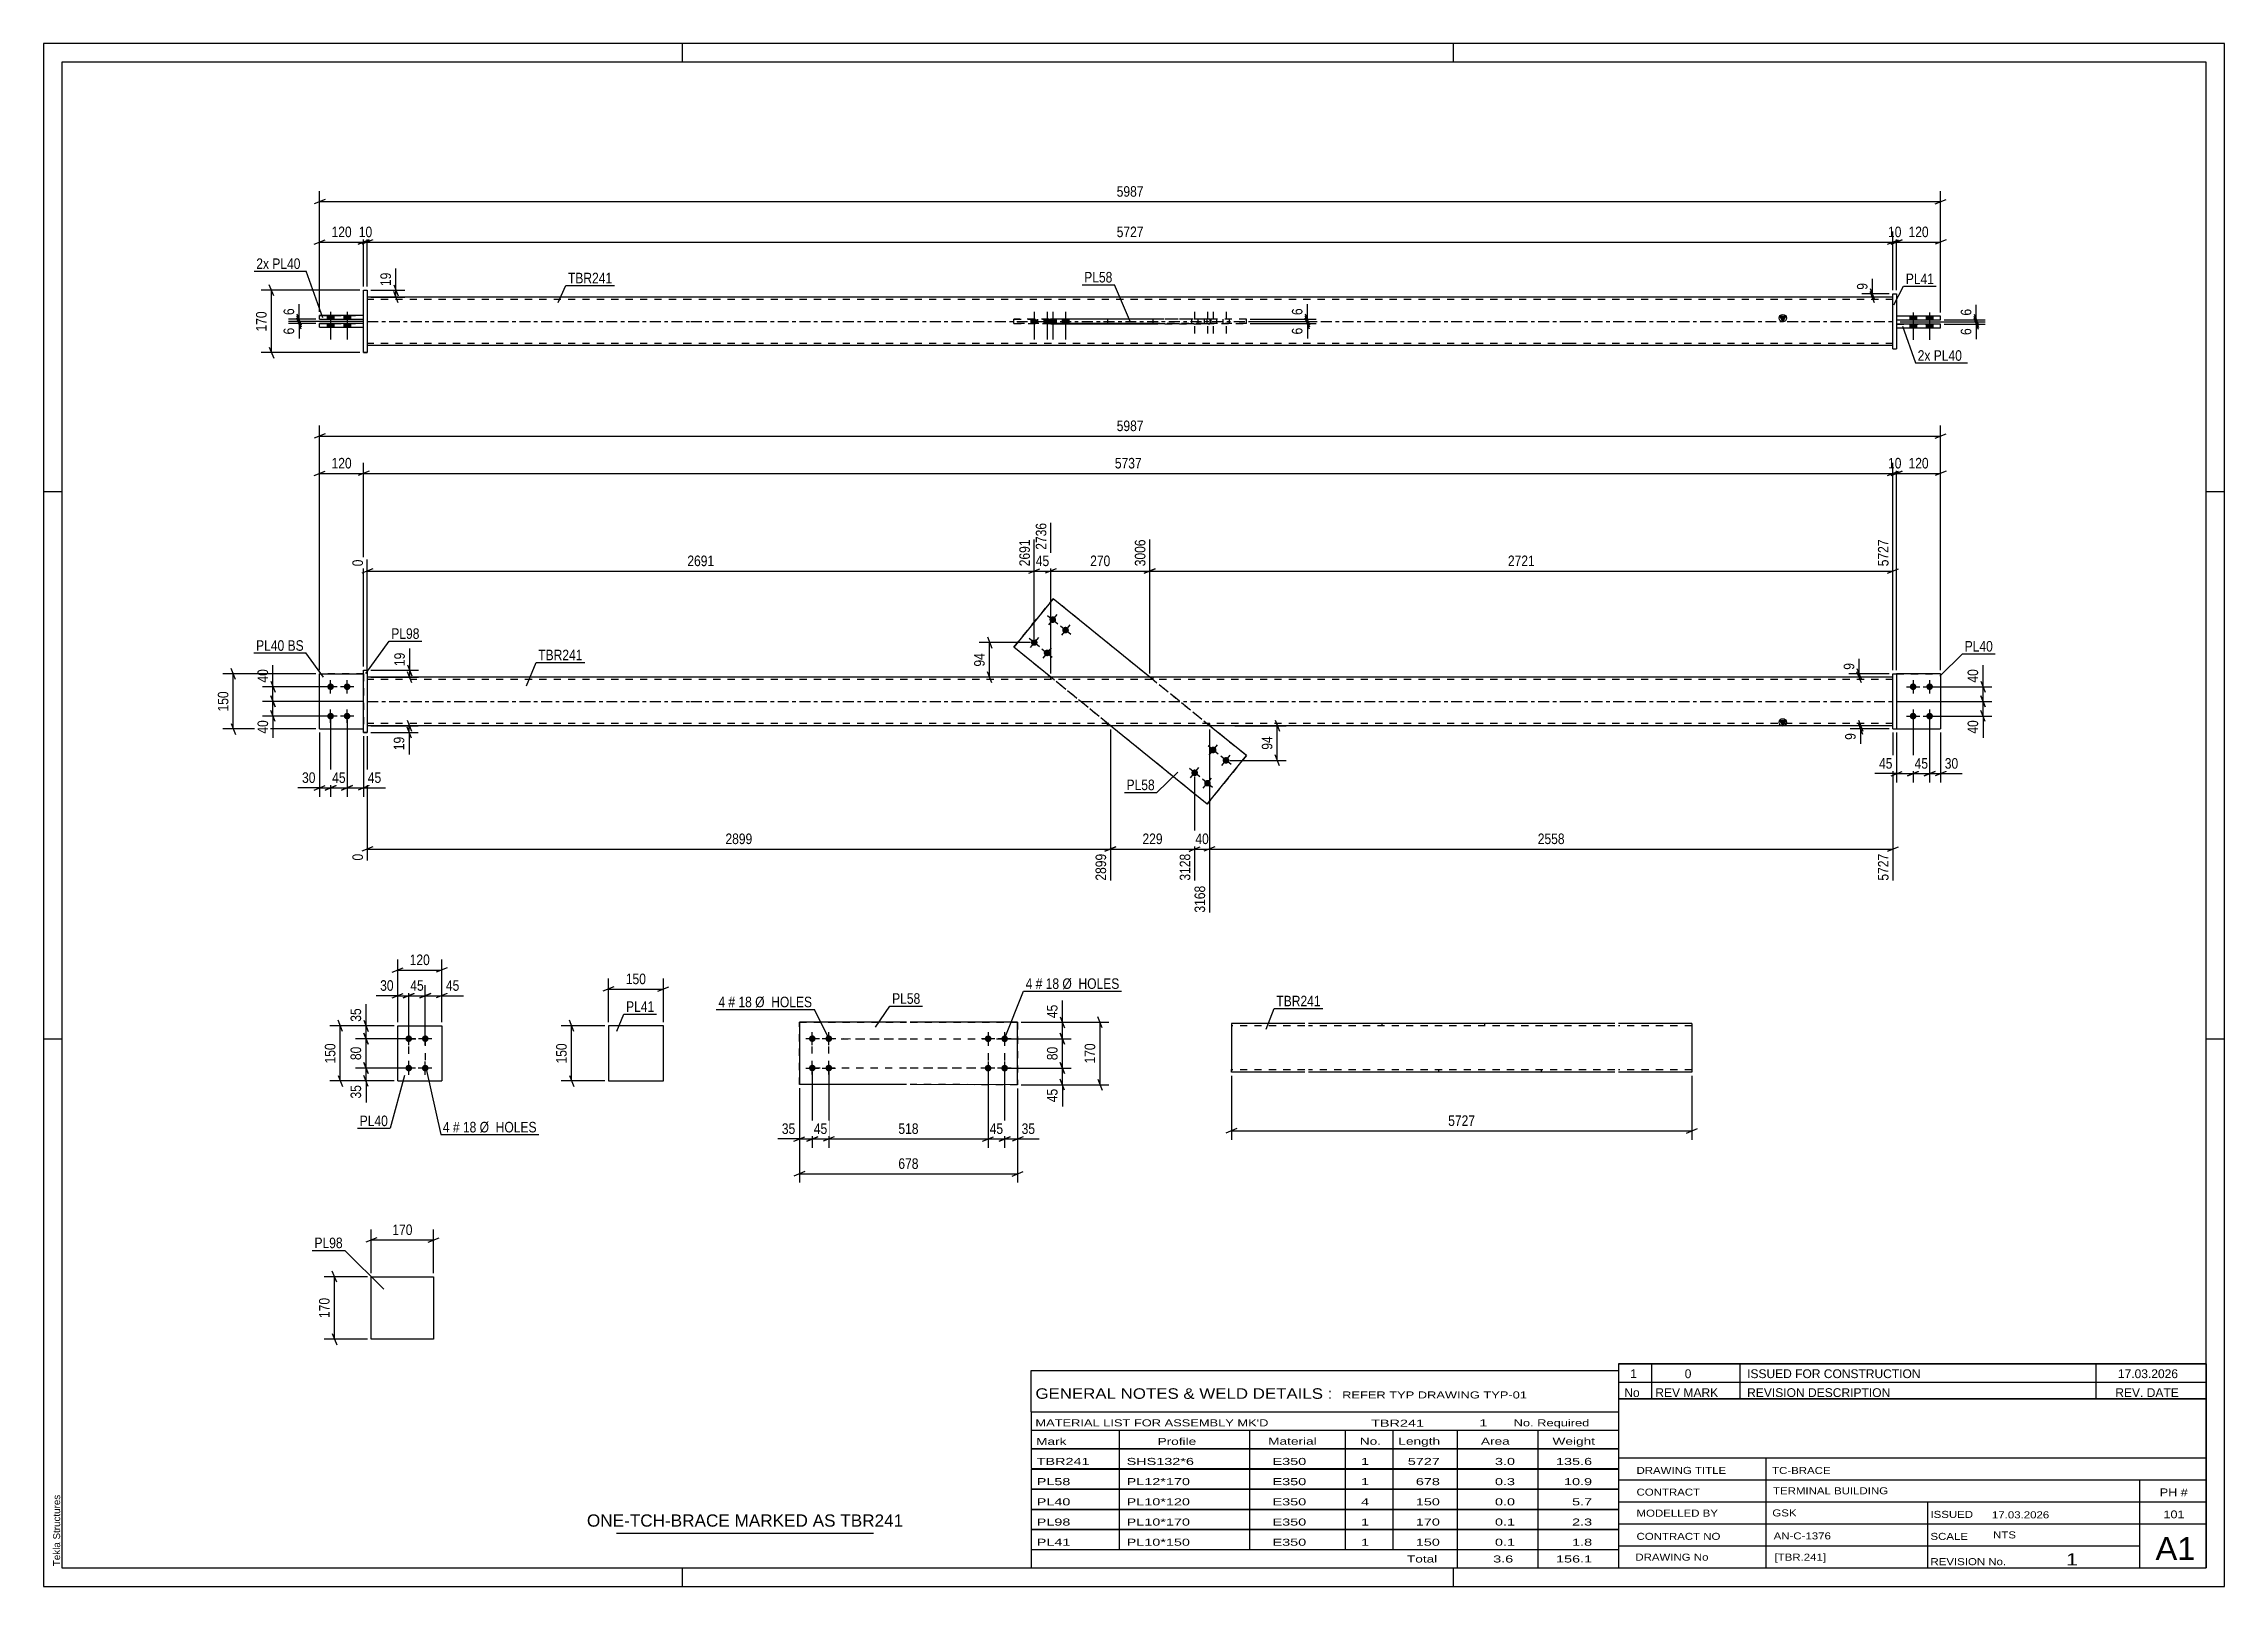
# Model space of a CAD drawing. Header units: millimetres. Extents: x 0 to 594, y 0 to 420.
import ezdxf

# ---------------------------------------------------------------- set-up
doc = ezdxf.new("R2010")
doc.units = ezdxf.units.MM
doc.linetypes.add('DXK_LINE_DOT2', pattern=[3.9198, 1.9599, -1.9599])
doc.linetypes.add('DXK_LINE_DOT3', pattern=[5.9187, 2.979, -0.9799, 0.9799, -0.9799])
doc.styles.add('Arial', font='ARIAL.TTF', dxfattribs={"height": 0.2})
doc.styles.add('Arial Narrow', font='ARIALN.TTF', dxfattribs={"height": 0.2})

# ---------------------------------------------------------------- blocks, each defined once
blk = doc.blocks.new('Unknown-580874701-1129')
at = {"color": 5, "linetype": 'Continuous'}
for p, q in [((594, 420), (0, 420)), ((0, 420), (0, 0)), ((174, 415), (174, 420)), ((384, 415), (384, 420)), ((594, 0), (594, 420)), ((589, 415), (5, 415)), ((5, 415), (5, 5)), ((589, 5), (589, 415)), ((5, 298), (0, 298)), ((594, 298), (589, 298)), ((5, 149), (0, 149)), ((594, 149), (589, 149)), ((0, 0), (594, 0)), ((5, 5), (589, 5)), ((174, 0), (174, 5)), ((384, 0), (384, 5))]:
    blk.add_line(p, q, dxfattribs=at)
at = {"color": 174, "linetype": 'Continuous', "style": 'Arial'}
blk.add_text('Tekla Structures', height=1.9102, rotation=90, dxfattribs=at).set_placement((4.5, 5.5))
blk = doc.blocks.new('Bolt-580874701-1256 - 1220')
at = {"linetype": 'Continuous'}
for points in [[(208.81, 148.41), (208.67, 148.55), (208.57, 148.7), (208.5, 148.88), (208.47, 149.07), (208.48, 149.25), (208.53, 149.44), (208.62, 149.6), (208.74, 149.75), (208.88, 149.87), (209.05, 149.95), (209.23, 150), (209.42, 150.01), (209.61, 149.98), (209.78, 149.91), (209.94, 149.81), (210.07, 149.68), (210.18, 149.52), (210.24, 149.34), (210.27, 149.16), (210.26, 148.97), (210.21, 148.79), (210.13, 148.62), (210.01, 148.47), (209.86, 148.36), (209.69, 148.27), (209.51, 148.22), (209.32, 148.21), (209.14, 148.24), (208.96, 148.31)], [(213.31, 148.41), (213.17, 148.54), (213.07, 148.7), (213, 148.88), (212.97, 149.06), (212.98, 149.25), (213.03, 149.43), (213.12, 149.6), (213.24, 149.75), (213.38, 149.87), (213.55, 149.95), (213.73, 150), (213.92, 150.01), (214.11, 149.98), (214.28, 149.91), (214.44, 149.81), (214.57, 149.68), (214.68, 149.52), (214.74, 149.34), (214.77, 149.16), (214.76, 148.97), (214.71, 148.79), (214.63, 148.62), (214.51, 148.47), (214.36, 148.35), (214.19, 148.27), (214.01, 148.22), (213.82, 148.21), (213.64, 148.24), (213.46, 148.31)], [(208.8, 140.41), (208.67, 140.55), (208.57, 140.7), (208.5, 140.88), (208.47, 141.07), (208.48, 141.25), (208.53, 141.44), (208.61, 141.6), (208.73, 141.75), (208.88, 141.87), (209.05, 141.95), (209.23, 142), (209.42, 142.01), (209.6, 141.98), (209.78, 141.91), (209.94, 141.81), (210.07, 141.68), (210.17, 141.52), (210.24, 141.34), (210.27, 141.16), (210.26, 140.97), (210.21, 140.79), (210.12, 140.62), (210, 140.47), (209.86, 140.36), (209.69, 140.27), (209.51, 140.22), (209.32, 140.21), (209.13, 140.24), (208.96, 140.31)], [(213.3, 140.41), (213.17, 140.54), (213.07, 140.7), (213, 140.88), (212.97, 141.06), (212.98, 141.25), (213.03, 141.43), (213.11, 141.6), (213.23, 141.75), (213.38, 141.87), (213.55, 141.95), (213.73, 142), (213.92, 142.01), (214.1, 141.98), (214.28, 141.91), (214.44, 141.81), (214.57, 141.68), (214.67, 141.52), (214.74, 141.34), (214.77, 141.16), (214.76, 140.97), (214.71, 140.79), (214.62, 140.62), (214.5, 140.47), (214.36, 140.35), (214.19, 140.27), (214.01, 140.22), (213.82, 140.21), (213.63, 140.24), (213.46, 140.31)]]:
    blk.add_hatch(color=1, dxfattribs=at).paths.add_polyline_path(points)
at = {"color": 1, "linetype": 'Continuous'}
for p, q in [((207.57, 149.11), (211.17, 149.11)), ((209.37, 147.31), (209.37, 150.91)), ((212.07, 149.11), (215.67, 149.11)), ((213.87, 147.31), (213.87, 150.91)), ((209.37, 139.31), (209.37, 142.91)), ((213.87, 139.31), (213.87, 142.91)), ((207.57, 141.11), (211.17, 141.11)), ((212.07, 141.11), (215.67, 141.11))]:
    blk.add_line(p, q, dxfattribs=at)
blk = doc.blocks.new('Bolt-580874701-1261 - 1220')
at = {"linetype": 'Continuous'}
for points in [[(256.7, 148.38), (256.57, 148.52), (256.47, 148.68), (256.4, 148.85), (256.37, 149.04), (256.38, 149.22), (256.43, 149.41), (256.52, 149.57), (256.64, 149.72), (256.78, 149.84), (256.95, 149.92), (257.13, 149.97), (257.32, 149.98), (257.51, 149.95), (257.68, 149.88), (257.84, 149.78), (257.97, 149.65), (258.07, 149.49), (258.14, 149.31), (258.17, 149.13), (258.16, 148.94), (258.11, 148.76), (258.03, 148.59), (257.91, 148.45), (257.76, 148.33), (257.59, 148.24), (257.41, 148.19), (257.22, 148.18), (257.04, 148.21), (256.86, 148.28)], [(261.2, 148.38), (261.07, 148.51), (260.97, 148.67), (260.9, 148.85), (260.87, 149.03), (260.88, 149.22), (260.93, 149.4), (261.02, 149.57), (261.14, 149.72), (261.28, 149.84), (261.45, 149.92), (261.63, 149.97), (261.82, 149.98), (262.01, 149.95), (262.18, 149.88), (262.34, 149.78), (262.47, 149.65), (262.57, 149.49), (262.64, 149.31), (262.67, 149.13), (262.66, 148.94), (262.61, 148.76), (262.53, 148.59), (262.41, 148.44), (262.26, 148.32), (262.09, 148.24), (261.91, 148.19), (261.72, 148.18), (261.54, 148.21), (261.36, 148.28)], [(256.7, 140.38), (256.57, 140.52), (256.47, 140.68), (256.4, 140.85), (256.37, 141.04), (256.38, 141.22), (256.43, 141.41), (256.51, 141.57), (256.63, 141.72), (256.78, 141.84), (256.95, 141.92), (257.13, 141.97), (257.32, 141.98), (257.5, 141.95), (257.68, 141.88), (257.84, 141.78), (257.97, 141.65), (258.07, 141.49), (258.14, 141.31), (258.17, 141.13), (258.16, 140.94), (258.11, 140.76), (258.02, 140.59), (257.9, 140.45), (257.76, 140.33), (257.59, 140.24), (257.41, 140.19), (257.22, 140.18), (257.03, 140.21), (256.86, 140.28)], [(261.2, 140.38), (261.07, 140.51), (260.97, 140.67), (260.9, 140.85), (260.87, 141.03), (260.88, 141.22), (260.93, 141.4), (261.01, 141.57), (261.13, 141.72), (261.28, 141.84), (261.45, 141.92), (261.63, 141.97), (261.82, 141.98), (262, 141.95), (262.18, 141.88), (262.34, 141.78), (262.47, 141.65), (262.57, 141.49), (262.64, 141.31), (262.67, 141.13), (262.66, 140.94), (262.61, 140.76), (262.52, 140.59), (262.4, 140.44), (262.26, 140.32), (262.09, 140.24), (261.91, 140.19), (261.72, 140.18), (261.53, 140.21), (261.36, 140.28)]]:
    blk.add_hatch(color=1, dxfattribs=at).paths.add_polyline_path(points)
at = {"color": 1, "linetype": 'Continuous'}
for p, q in [((259.07, 149.08), (255.47, 149.08)), ((257.27, 150.88), (257.27, 147.28)), ((263.57, 149.08), (259.97, 149.08)), ((261.77, 150.88), (261.77, 147.28)), ((257.27, 142.88), (257.27, 139.28)), ((261.77, 142.88), (261.77, 139.28)), ((259.07, 141.08), (255.47, 141.08)), ((263.57, 141.08), (259.97, 141.08))]:
    blk.add_line(p, q, dxfattribs=at)
blk = doc.blocks.new('Part-580874701-1276 - 1220')
at = {"color": 2, "linetype": 'Continuous'}
for p, q in [((205.88, 153.61), (205.87, 136.61)), ((205.88, 153.61), (205.88, 153.61)), ((235.07, 153.6), (205.88, 153.61)), ((265.27, 153.58), (236.07, 153.59)), ((265.27, 153.58), (265.27, 153.58)), ((265.27, 136.58), (265.27, 153.58)), ((205.87, 136.61), (205.87, 136.61)), ((235.07, 136.6), (205.87, 136.61)), ((265.27, 136.58), (236.07, 136.59)), ((265.27, 136.58), (265.27, 136.58))]:
    blk.add_line(p, q, dxfattribs=at)
at = {"color": 7, "linetype": 'DXK_LINE_DOT2'}
for p, q in [((205.87, 136.61), (205.88, 153.61)), ((205.88, 153.61), (235.07, 153.6)), ((236.07, 153.59), (265.27, 153.58)), ((265.27, 153.58), (265.27, 136.58)), ((235.07, 136.6), (205.87, 136.61)), ((265.27, 136.58), (236.07, 136.59))]:
    blk.add_line(p, q, dxfattribs=at)
blk = doc.blocks.new('Part-580874701-1555 - 1539')
at = {"color": 2, "linetype": 'Continuous'}
for p, q in [((96.45, 137.6), (96.45, 152.6)), ((96.45, 152.6), (108.45, 152.6)), ((108.45, 152.6), (108.45, 137.6)), ((96.45, 137.6), (96.45, 137.6)), ((96.45, 137.6), (108.45, 137.6)), ((108.45, 137.6), (108.45, 137.6))]:
    blk.add_line(p, q, dxfattribs=at)
at = {"color": 7, "linetype": 'DXK_LINE_DOT2'}
for p, q in [((96.45, 152.6), (108.45, 152.6)), ((96.45, 137.6), (108.45, 137.6))]:
    blk.add_line(p, q, dxfattribs=at)
blk = doc.blocks.new('Bolt-580874701-1560 - 1539')
at = {"linetype": 'Continuous'}
for points in [[(99.45, 150), (99.64, 149.98), (99.82, 149.92), (99.98, 149.82), (100.12, 149.7), (100.23, 149.55), (100.31, 149.37), (100.35, 149.19), (100.35, 149), (100.31, 148.82), (100.23, 148.65), (100.12, 148.49), (99.98, 148.37), (99.82, 148.27), (99.64, 148.22), (99.45, 148.2), (99.27, 148.22), (99.09, 148.27), (98.93, 148.37), (98.79, 148.49), (98.68, 148.65), (98.6, 148.82), (98.56, 149), (98.56, 149.19), (98.6, 149.37), (98.68, 149.55), (98.79, 149.7), (98.93, 149.82), (99.09, 149.92), (99.27, 149.98)], [(103.95, 150), (104.14, 149.98), (104.32, 149.92), (104.48, 149.82), (104.62, 149.7), (104.73, 149.55), (104.81, 149.37), (104.85, 149.19), (104.85, 149), (104.81, 148.82), (104.73, 148.65), (104.62, 148.49), (104.48, 148.37), (104.32, 148.27), (104.14, 148.22), (103.95, 148.2), (103.77, 148.22), (103.59, 148.27), (103.43, 148.37), (103.29, 148.49), (103.18, 148.65), (103.1, 148.82), (103.06, 149), (103.06, 149.19), (103.1, 149.37), (103.18, 149.55), (103.29, 149.7), (103.43, 149.82), (103.59, 149.92), (103.77, 149.98)], [(99.45, 142), (99.64, 141.98), (99.82, 141.92), (99.98, 141.82), (100.12, 141.7), (100.23, 141.55), (100.31, 141.37), (100.35, 141.19), (100.35, 141), (100.31, 140.82), (100.23, 140.65), (100.12, 140.49), (99.98, 140.37), (99.82, 140.27), (99.64, 140.22), (99.45, 140.2), (99.27, 140.22), (99.09, 140.27), (98.93, 140.37), (98.79, 140.49), (98.68, 140.65), (98.6, 140.82), (98.56, 141), (98.56, 141.19), (98.6, 141.37), (98.68, 141.55), (98.79, 141.7), (98.93, 141.82), (99.09, 141.92), (99.27, 141.98)], [(103.95, 142), (104.14, 141.98), (104.32, 141.92), (104.48, 141.82), (104.62, 141.7), (104.73, 141.55), (104.81, 141.37), (104.85, 141.19), (104.85, 141), (104.81, 140.82), (104.73, 140.65), (104.62, 140.49), (104.48, 140.37), (104.32, 140.27), (104.14, 140.22), (103.95, 140.2), (103.77, 140.22), (103.59, 140.27), (103.43, 140.37), (103.29, 140.49), (103.18, 140.65), (103.1, 140.82), (103.06, 141), (103.06, 141.19), (103.1, 141.37), (103.18, 141.55), (103.29, 141.7), (103.43, 141.82), (103.59, 141.92), (103.77, 141.98)]]:
    blk.add_hatch(color=1, dxfattribs=at).paths.add_polyline_path(points)
at = {"color": 1, "linetype": 'Continuous'}
for p, q in [((101.25, 149.1), (97.65, 149.1)), ((99.45, 147.3), (99.45, 150.9)), ((105.75, 149.1), (102.15, 149.1)), ((103.95, 147.3), (103.95, 150.9)), ((99.45, 139.3), (99.45, 142.9)), ((103.95, 139.3), (103.95, 142.9)), ((101.25, 141.1), (97.65, 141.1)), ((105.75, 141.1), (102.15, 141.1))]:
    blk.add_line(p, q, dxfattribs=at)
blk = doc.blocks.new('Part-580874701-1922 - 1901')
at = {"color": 7, "linetype": 'DXK_LINE_DOT2'}
for p, q in [((504.71, 248.42), (516.71, 248.42)), ((516.71, 248.42), (504.71, 248.42)), ((504.71, 248.42), (504.71, 248.42)), ((504.71, 248.42), (504.71, 233.42)), ((516.71, 248.42), (516.71, 248.42)), ((516.71, 248.42), (516.71, 233.42)), ((504.71, 233.42), (516.71, 233.42)), ((504.71, 233.42), (516.71, 233.42))]:
    blk.add_line(p, q, dxfattribs=at)
blk = doc.blocks.new('Part-580874701-1923 - 1901')
at = {"color": 2, "linetype": 'Continuous'}
for p, q in [((503.71, 248.42), (504.71, 248.42)), ((503.71, 233.42), (503.71, 248.42)), ((504.71, 248.42), (504.71, 233.42)), ((503.71, 233.42), (503.71, 233.42)), ((503.71, 233.42), (504.71, 233.42))]:
    blk.add_line(p, q, dxfattribs=at)
at = {"color": 7, "linetype": 'DXK_LINE_DOT2'}
for p, q in [((503.71, 248.42), (504.71, 248.42)), ((503.71, 233.42), (504.71, 233.42))]:
    blk.add_line(p, q, dxfattribs=at)
blk = doc.blocks.new('Part-580874701-1928 - 1901')
at = {"color": 2, "linetype": 'Continuous'}
for p, q in [((75.17, 233.42), (75.17, 248.42)), ((75.17, 248.42), (87.17, 248.42)), ((75.17, 233.42), (75.17, 233.42)), ((75.17, 233.42), (87.17, 233.42))]:
    blk.add_line(p, q, dxfattribs=at)
at = {"color": 7, "linetype": 'DXK_LINE_DOT2'}
for p, q in [((87.17, 248.42), (75.17, 248.42)), ((87.17, 248.42), (87.17, 233.42)), ((75.17, 233.42), (75.17, 233.42)), ((75.17, 233.42), (87.17, 233.42)), ((87.17, 233.42), (87.17, 233.42))]:
    blk.add_line(p, q, dxfattribs=at)
blk = doc.blocks.new('Part-580874701-1912 - 1901')
at = {"linetype": 'Continuous'}
blk.add_hatch(color=2, dxfattribs=at).paths.add_polyline_path([(473.71, 234.32), (472.91, 235.72), (474.51, 235.72)])
at = {"color": 2, "linetype": 'Continuous'}
for p, q in [((176.17, 247.52), (88.17, 247.52)), ((415.61, 247.52), (176.27, 247.52)), ((503.71, 247.52), (415.71, 247.52)), ((176.17, 234.32), (88.17, 234.32)), ((415.61, 234.32), (176.27, 234.32)), ((503.71, 234.32), (415.71, 234.32)), ((473.71, 234.32), (472.91, 235.72)), ((472.91, 235.72), (474.51, 235.72)), ((474.51, 235.72), (473.71, 234.32))]:
    blk.add_line(p, q, dxfattribs=at)
at = {"color": 7, "linetype": 'DXK_LINE_DOT2'}
for p, q in [((88.17, 247.52), (88.17, 234.32)), ((176.17, 246.92), (88.17, 246.92)), ((415.61, 246.92), (176.27, 246.92)), ((274.22, 247.52), (274.22, 246.92)), ((302.14, 247.52), (302.14, 246.92)), ((503.71, 246.92), (415.71, 246.92)), ((503.71, 234.32), (503.71, 247.52)), ((176.17, 234.92), (88.17, 234.92)), ((415.61, 234.92), (176.27, 234.92)), ((289.75, 234.32), (289.75, 234.92)), ((317.66, 234.32), (317.66, 234.92)), ((503.71, 234.92), (415.71, 234.92))]:
    blk.add_line(p, q, dxfattribs=at)
at = {"color": 7, "linetype": 'DXK_LINE_DOT3'}
for p, q in [((88.17, 240.92), (176.17, 240.92)), ((176.27, 240.92), (415.61, 240.92)), ((415.71, 240.92), (503.71, 240.92))]:
    blk.add_line(p, q, dxfattribs=at)
at = {"color": 2, "linetype": 'Continuous'}
blk.add_circle((473.71, 235.22), 1, dxfattribs=at)
blk = doc.blocks.new('Part-580874701-1933 - 1901')
at = {"color": 7, "linetype": 'DXK_LINE_DOT2'}
for p, q in [((75.17, 233.42), (75.17, 248.42)), ((75.17, 248.42), (87.17, 248.42)), ((87.17, 248.42), (75.17, 248.42)), ((87.17, 248.42), (87.17, 233.42)), ((75.17, 233.42), (75.17, 233.42)), ((75.17, 233.42), (87.17, 233.42)), ((75.17, 233.42), (87.17, 233.42)), ((87.17, 233.42), (87.17, 233.42))]:
    blk.add_line(p, q, dxfattribs=at)
blk = doc.blocks.new('Part-580874701-1917 - 1901')
at = {"color": 2, "linetype": 'Continuous'}
for p, q in [((516.71, 248.42), (504.71, 248.42)), ((516.71, 248.42), (516.71, 248.42)), ((516.71, 248.42), (516.71, 233.42)), ((504.71, 233.42), (516.71, 233.42))]:
    blk.add_line(p, q, dxfattribs=at)
at = {"color": 7, "linetype": 'DXK_LINE_DOT2'}
for p, q in [((504.71, 248.42), (516.71, 248.42)), ((504.71, 248.42), (504.71, 248.42)), ((504.71, 248.42), (504.71, 233.42)), ((504.71, 233.42), (516.71, 233.42))]:
    blk.add_line(p, q, dxfattribs=at)
blk = doc.blocks.new('Part-580874701-1938 - 1901')
at = {"color": 2, "linetype": 'Continuous'}
for p, q in [((87.17, 249.42), (88.17, 249.42)), ((87.17, 232.42), (87.17, 249.42)), ((88.17, 249.42), (88.17, 249.42)), ((88.17, 249.42), (88.17, 232.42)), ((87.17, 232.42), (88.17, 232.42))]:
    blk.add_line(p, q, dxfattribs=at)
at = {"color": 7, "linetype": 'DXK_LINE_DOT2'}
for p, q in [((87.17, 249.42), (88.17, 249.42)), ((88.17, 232.42), (87.17, 232.42)), ((87.17, 232.42), (87.17, 232.42)), ((88.17, 232.42), (88.17, 232.42))]:
    blk.add_line(p, q, dxfattribs=at)
blk = doc.blocks.new('Part-580874701-1943 - 1901')
at = {"color": 2, "linetype": 'Continuous'}
for p, q in [((274.99, 268.87), (264.27, 255.67)), ((274.99, 268.87), (274.99, 268.87)), ((301.3, 247.52), (274.99, 268.87)), ((274.32, 247.52), (264.27, 255.67)), ((264.27, 255.67), (264.27, 255.67)), ((316.9, 212.96), (290.59, 234.32)), ((327.61, 226.16), (317.56, 234.32)), ((316.9, 212.96), (327.61, 226.16)), ((327.61, 226.16), (327.61, 226.16)), ((316.9, 212.96), (316.9, 212.96))]:
    blk.add_line(p, q, dxfattribs=at)
at = {"color": 7, "linetype": 'DXK_LINE_DOT2'}
for p, q in [((264.27, 255.67), (274.99, 268.87)), ((327.61, 226.16), (274.99, 268.87)), ((316.9, 212.96), (264.27, 255.67)), ((290.59, 234.32), (274.32, 247.52)), ((317.56, 234.32), (301.3, 247.52)), ((327.61, 226.16), (316.9, 212.96))]:
    blk.add_line(p, q, dxfattribs=at)
blk = doc.blocks.new('Bolt-580874701-1944 - 1901')
at = {"linetype": 'Continuous'}
for points in [[(509.21, 245.82), (509.4, 245.8), (509.58, 245.74), (509.74, 245.65), (509.88, 245.52), (509.99, 245.37), (510.07, 245.2), (510.11, 245.01), (510.11, 244.82), (510.07, 244.64), (509.99, 244.47), (509.88, 244.32), (509.74, 244.19), (509.58, 244.1), (509.4, 244.04), (509.21, 244.02), (509.03, 244.04), (508.85, 244.1), (508.68, 244.19), (508.54, 244.32), (508.43, 244.47), (508.36, 244.64), (508.32, 244.82), (508.32, 245.01), (508.36, 245.2), (508.43, 245.37), (508.54, 245.52), (508.68, 245.65), (508.85, 245.74), (509.03, 245.8)], [(513.71, 245.82), (513.9, 245.8), (514.08, 245.74), (514.24, 245.65), (514.38, 245.52), (514.49, 245.37), (514.57, 245.2), (514.61, 245.01), (514.61, 244.82), (514.57, 244.64), (514.49, 244.47), (514.38, 244.32), (514.24, 244.19), (514.08, 244.1), (513.9, 244.04), (513.71, 244.02), (513.53, 244.04), (513.35, 244.1), (513.18, 244.19), (513.04, 244.32), (512.93, 244.47), (512.86, 244.64), (512.82, 244.82), (512.82, 245.01), (512.86, 245.2), (512.93, 245.37), (513.04, 245.52), (513.18, 245.65), (513.35, 245.74), (513.53, 245.8)], [(509.21, 237.82), (509.4, 237.8), (509.58, 237.74), (509.74, 237.65), (509.88, 237.52), (509.99, 237.37), (510.07, 237.2), (510.11, 237.01), (510.11, 236.82), (510.07, 236.64), (509.99, 236.47), (509.88, 236.32), (509.74, 236.19), (509.58, 236.1), (509.4, 236.04), (509.21, 236.02), (509.03, 236.04), (508.85, 236.1), (508.68, 236.19), (508.54, 236.32), (508.43, 236.47), (508.36, 236.64), (508.32, 236.82), (508.32, 237.01), (508.36, 237.2), (508.43, 237.37), (508.54, 237.52), (508.68, 237.65), (508.85, 237.74), (509.03, 237.8)], [(513.71, 237.82), (513.9, 237.8), (514.08, 237.74), (514.24, 237.65), (514.38, 237.52), (514.49, 237.37), (514.57, 237.2), (514.61, 237.01), (514.61, 236.82), (514.57, 236.64), (514.49, 236.47), (514.38, 236.32), (514.24, 236.19), (514.08, 236.1), (513.9, 236.04), (513.71, 236.02), (513.53, 236.04), (513.35, 236.1), (513.18, 236.19), (513.04, 236.32), (512.93, 236.47), (512.86, 236.64), (512.82, 236.82), (512.82, 237.01), (512.86, 237.2), (512.93, 237.37), (513.04, 237.52), (513.18, 237.65), (513.35, 237.74), (513.53, 237.8)]]:
    blk.add_hatch(color=1, dxfattribs=at).paths.add_polyline_path(points)
at = {"color": 1, "linetype": 'Continuous'}
for p, q in [((507.41, 244.92), (511.01, 244.92)), ((509.21, 246.72), (509.21, 243.12)), ((511.91, 244.92), (515.51, 244.92)), ((513.71, 246.72), (513.71, 243.12)), ((509.21, 238.72), (509.21, 235.12)), ((513.71, 238.72), (513.71, 235.12)), ((507.41, 236.92), (511.01, 236.92)), ((511.91, 236.92), (515.51, 236.92))]:
    blk.add_line(p, q, dxfattribs=at)
blk = doc.blocks.new('Bolt-580874701-1945 - 1901')
at = {"linetype": 'Continuous'}
for points in [[(78.17, 244.02), (77.99, 244.04), (77.81, 244.1), (77.64, 244.19), (77.5, 244.32), (77.39, 244.47), (77.32, 244.64), (77.28, 244.82), (77.28, 245.01), (77.32, 245.2), (77.39, 245.37), (77.5, 245.52), (77.64, 245.65), (77.81, 245.74), (77.99, 245.8), (78.17, 245.82), (78.36, 245.8), (78.54, 245.74), (78.7, 245.65), (78.84, 245.52), (78.95, 245.37), (79.03, 245.2), (79.07, 245.01), (79.07, 244.82), (79.03, 244.64), (78.95, 244.47), (78.84, 244.32), (78.7, 244.19), (78.54, 244.1), (78.36, 244.04)], [(82.67, 244.02), (82.49, 244.04), (82.31, 244.1), (82.14, 244.19), (82, 244.32), (81.89, 244.47), (81.82, 244.64), (81.78, 244.82), (81.78, 245.01), (81.82, 245.2), (81.89, 245.37), (82, 245.52), (82.14, 245.65), (82.31, 245.74), (82.49, 245.8), (82.67, 245.82), (82.86, 245.8), (83.04, 245.74), (83.2, 245.65), (83.34, 245.52), (83.45, 245.37), (83.53, 245.2), (83.57, 245.01), (83.57, 244.82), (83.53, 244.64), (83.45, 244.47), (83.34, 244.32), (83.2, 244.19), (83.04, 244.1), (82.86, 244.04)], [(78.17, 236.02), (77.99, 236.04), (77.81, 236.1), (77.64, 236.19), (77.5, 236.32), (77.39, 236.47), (77.32, 236.64), (77.28, 236.82), (77.28, 237.01), (77.32, 237.2), (77.39, 237.37), (77.5, 237.52), (77.64, 237.65), (77.81, 237.74), (77.99, 237.8), (78.17, 237.82), (78.36, 237.8), (78.54, 237.74), (78.7, 237.65), (78.84, 237.52), (78.95, 237.37), (79.03, 237.2), (79.07, 237.01), (79.07, 236.82), (79.03, 236.64), (78.95, 236.47), (78.84, 236.32), (78.7, 236.19), (78.54, 236.1), (78.36, 236.04)], [(82.67, 236.02), (82.49, 236.04), (82.31, 236.1), (82.14, 236.19), (82, 236.32), (81.89, 236.47), (81.82, 236.64), (81.78, 236.82), (81.78, 237.01), (81.82, 237.2), (81.89, 237.37), (82, 237.52), (82.14, 237.65), (82.31, 237.74), (82.49, 237.8), (82.67, 237.82), (82.86, 237.8), (83.04, 237.74), (83.2, 237.65), (83.34, 237.52), (83.45, 237.37), (83.53, 237.2), (83.57, 237.01), (83.57, 236.82), (83.53, 236.64), (83.45, 236.47), (83.34, 236.32), (83.2, 236.19), (83.04, 236.1), (82.86, 236.04)]]:
    blk.add_hatch(color=1, dxfattribs=at).paths.add_polyline_path(points)
at = {"color": 1, "linetype": 'Continuous'}
for p, q in [((79.97, 244.92), (76.37, 244.92)), ((78.17, 243.12), (78.17, 246.72)), ((84.47, 244.92), (80.87, 244.92)), ((82.67, 243.12), (82.67, 246.72)), ((78.17, 235.12), (78.17, 238.72)), ((82.67, 235.12), (82.67, 238.72)), ((79.97, 236.92), (76.37, 236.92)), ((84.47, 236.92), (80.87, 236.92))]:
    blk.add_line(p, q, dxfattribs=at)
blk = doc.blocks.new('Bolt-580874701-1946 - 1901')
at = {"linetype": 'Continuous'}
for points in [[(275.44, 263.87), (275.57, 263.74), (275.67, 263.58), (275.74, 263.4), (275.77, 263.22), (275.76, 263.03), (275.71, 262.85), (275.62, 262.68), (275.5, 262.54), (275.36, 262.42), (275.19, 262.33), (275.01, 262.28), (274.82, 262.27), (274.63, 262.3), (274.46, 262.37), (274.3, 262.47), (274.17, 262.61), (274.07, 262.77), (274, 262.94), (273.97, 263.13), (273.98, 263.31), (274.03, 263.5), (274.11, 263.66), (274.23, 263.81), (274.38, 263.93), (274.55, 264.01), (274.73, 264.06), (274.92, 264.07), (275.1, 264.04), (275.28, 263.97)], [(270.39, 257.66), (270.53, 257.53), (270.63, 257.37), (270.7, 257.19), (270.73, 257.01), (270.72, 256.82), (270.67, 256.64), (270.58, 256.47), (270.46, 256.32), (270.32, 256.21), (270.15, 256.12), (269.97, 256.07), (269.78, 256.06), (269.59, 256.09), (269.42, 256.16), (269.26, 256.26), (269.13, 256.4), (269.02, 256.55), (268.96, 256.73), (268.93, 256.92), (268.94, 257.1), (268.99, 257.28), (269.07, 257.45), (269.19, 257.6), (269.34, 257.72), (269.51, 257.8), (269.69, 257.85), (269.88, 257.86), (270.06, 257.83), (270.24, 257.76)], [(278.93, 261.04), (279.06, 260.9), (279.16, 260.74), (279.23, 260.57), (279.26, 260.38), (279.25, 260.2), (279.2, 260.01), (279.12, 259.85), (279, 259.7), (278.85, 259.58), (278.68, 259.5), (278.5, 259.45), (278.31, 259.44), (278.13, 259.47), (277.95, 259.54), (277.8, 259.64), (277.66, 259.77), (277.56, 259.93), (277.49, 260.11), (277.46, 260.29), (277.47, 260.48), (277.52, 260.66), (277.61, 260.83), (277.73, 260.97), (277.87, 261.09), (278.04, 261.18), (278.22, 261.23), (278.41, 261.24), (278.6, 261.21), (278.77, 261.14)], [(273.89, 254.82), (274.02, 254.69), (274.12, 254.53), (274.19, 254.36), (274.22, 254.17), (274.21, 253.98), (274.16, 253.8), (274.08, 253.63), (273.96, 253.49), (273.81, 253.37), (273.64, 253.28), (273.46, 253.24), (273.27, 253.23), (273.09, 253.26), (272.91, 253.32), (272.75, 253.43), (272.62, 253.56), (272.52, 253.72), (272.45, 253.89), (272.42, 254.08), (272.43, 254.27), (272.48, 254.45), (272.57, 254.62), (272.69, 254.76), (272.83, 254.88), (273, 254.97), (273.18, 255.01), (273.37, 255.02), (273.55, 254.99), (273.73, 254.93)]]:
    blk.add_hatch(color=1, dxfattribs=at).paths.add_polyline_path(points)
at = {"color": 1, "linetype": 'Continuous'}
for p, q in [((273.47, 264.31), (276.27, 262.04)), ((276, 264.57), (273.73, 261.78)), ((276.96, 261.47), (279.76, 259.2)), ((279.5, 261.73), (277.23, 258.94)), ((268.43, 258.1), (271.22, 255.83)), ((270.96, 258.36), (268.69, 255.56)), ((274.46, 255.52), (272.19, 252.73)), ((271.92, 255.26), (274.72, 252.99))]:
    blk.add_line(p, q, dxfattribs=at)
blk = doc.blocks.new('Bolt-580874701-1947 - 1901')
at = {"linetype": 'Continuous'}
for points in [[(318, 227.01), (317.87, 227.14), (317.76, 227.3), (317.7, 227.48), (317.67, 227.66), (317.68, 227.85), (317.73, 228.03), (317.81, 228.2), (317.93, 228.35), (318.08, 228.46), (318.24, 228.55), (318.43, 228.6), (318.61, 228.61), (318.8, 228.58), (318.97, 228.51), (319.13, 228.41), (319.27, 228.28), (319.37, 228.12), (319.43, 227.94), (319.46, 227.76), (319.45, 227.57), (319.41, 227.39), (319.32, 227.22), (319.2, 227.07), (319.05, 226.95), (318.89, 226.87), (318.71, 226.82), (318.52, 226.81), (318.33, 226.84), (318.16, 226.91)], [(321.49, 224.17), (321.36, 224.31), (321.26, 224.47), (321.19, 224.64), (321.16, 224.83), (321.17, 225.02), (321.22, 225.2), (321.31, 225.36), (321.42, 225.51), (321.57, 225.63), (321.74, 225.71), (321.92, 225.76), (322.11, 225.77), (322.29, 225.74), (322.47, 225.68), (322.63, 225.57), (322.76, 225.44), (322.86, 225.28), (322.93, 225.11), (322.96, 224.92), (322.95, 224.73), (322.9, 224.55), (322.81, 224.38), (322.7, 224.24), (322.55, 224.12), (322.38, 224.03), (322.2, 223.98), (322.01, 223.97), (321.83, 224), (321.65, 224.07)], [(312.96, 220.8), (312.82, 220.93), (312.72, 221.09), (312.65, 221.27), (312.63, 221.45), (312.64, 221.64), (312.68, 221.82), (312.77, 221.99), (312.89, 222.13), (313.03, 222.25), (313.2, 222.34), (313.38, 222.39), (313.57, 222.4), (313.76, 222.37), (313.93, 222.3), (314.09, 222.2), (314.22, 222.06), (314.33, 221.91), (314.39, 221.73), (314.42, 221.54), (314.41, 221.36), (314.36, 221.17), (314.28, 221.01), (314.16, 220.86), (314.01, 220.74), (313.85, 220.66), (313.66, 220.61), (313.48, 220.6), (313.29, 220.63), (313.11, 220.7)], [(316.45, 217.96), (316.32, 218.1), (316.22, 218.25), (316.15, 218.43), (316.12, 218.62), (316.13, 218.8), (316.18, 218.99), (316.26, 219.15), (316.38, 219.3), (316.53, 219.42), (316.7, 219.5), (316.88, 219.55), (317.07, 219.56), (317.25, 219.53), (317.43, 219.46), (317.59, 219.36), (317.72, 219.23), (317.82, 219.07), (317.89, 218.89), (317.92, 218.71), (317.91, 218.52), (317.86, 218.34), (317.77, 218.17), (317.65, 218.02), (317.51, 217.91), (317.34, 217.82), (317.16, 217.77), (316.97, 217.76), (316.78, 217.79), (316.61, 217.86)]]:
    blk.add_hatch(color=1, dxfattribs=at).paths.add_polyline_path(points)
at = {"color": 1, "linetype": 'Continuous'}
for p, q in [((319.96, 226.58), (317.17, 228.84)), ((317.43, 226.31), (319.7, 229.11)), ((323.46, 223.74), (320.66, 226.01)), ((320.93, 223.48), (323.19, 226.27)), ((314.92, 220.36), (312.13, 222.63)), ((312.39, 220.1), (314.66, 222.9)), ((318.42, 217.53), (315.62, 219.8)), ((315.88, 217.26), (318.15, 220.06))]:
    blk.add_line(p, q, dxfattribs=at)
blk = doc.blocks.new('Part-580874701-2347 - 2328')
at = {"color": 2, "linetype": 'Continuous'}
for p, q in [((75.17, 342.78), (75.17, 343.78)), ((87.17, 343.78), (75.17, 343.78)), ((75.17, 342.78), (75.17, 342.78)), ((75.17, 342.78), (87.17, 342.78))]:
    blk.add_line(p, q, dxfattribs=at)
at = {"color": 7, "linetype": 'DXK_LINE_DOT2'}
for p, q in [((75.17, 343.78), (87.17, 343.78)), ((75.17, 342.78), (87.17, 342.78)), ((87.17, 342.78), (87.17, 343.78))]:
    blk.add_line(p, q, dxfattribs=at)
blk = doc.blocks.new('Bolt-580874701-2331 - 2328')
at = {"linetype": 'Continuous'}
for points in [[(77.27, 344.98), (79.07, 344.98), (79.07, 345.98), (77.27, 345.98)], [(77.27, 344.98), (79.07, 344.98), (79.07, 345.98), (77.27, 345.98)], [(81.77, 344.98), (83.57, 344.98), (83.57, 345.98), (81.77, 345.98)], [(81.77, 344.98), (83.57, 344.98), (83.57, 345.98), (81.77, 345.98)], [(77.27, 342.78), (79.07, 342.78), (79.07, 343.78), (77.27, 343.78)], [(77.27, 342.78), (79.07, 342.78), (79.07, 343.78), (77.27, 343.78)], [(81.77, 342.78), (83.57, 342.78), (83.57, 343.78), (81.77, 343.78)], [(81.77, 342.78), (83.57, 342.78), (83.57, 343.78), (81.77, 343.78)]]:
    blk.add_hatch(color=1, dxfattribs=at).paths.add_polyline_path(points)
at = {"color": 1, "linetype": 'Continuous'}
for p, q in [((77.27, 345.98), (77.27, 344.98)), ((77.27, 345.98), (77.27, 344.98)), ((78.17, 346.98), (78.17, 339.48)), ((78.17, 346.98), (78.17, 339.48)), ((79.07, 345.98), (79.07, 344.98)), ((79.07, 345.98), (79.07, 344.98)), ((81.77, 345.98), (81.77, 344.98)), ((81.77, 345.98), (81.77, 344.98)), ((82.67, 346.98), (82.67, 339.48)), ((82.67, 346.98), (82.67, 339.48)), ((83.57, 345.98), (83.57, 344.98)), ((83.57, 345.98), (83.57, 344.98)), ((77.27, 343.78), (77.27, 342.78)), ((77.27, 343.78), (77.27, 342.78)), ((79.07, 343.78), (79.07, 342.78)), ((79.07, 343.78), (79.07, 342.78)), ((81.77, 343.78), (81.77, 342.78)), ((81.77, 343.78), (81.77, 342.78)), ((83.57, 343.78), (83.57, 342.78)), ((83.57, 343.78), (83.57, 342.78))]:
    blk.add_line(p, q, dxfattribs=at)
blk = doc.blocks.new('Bolt-580874701-2330 - 2328')
at = {"linetype": 'Continuous'}
for points in [[(510.11, 345.83), (508.31, 345.83), (508.31, 344.83), (510.11, 344.83)], [(510.11, 345.83), (508.31, 345.83), (508.31, 344.83), (510.11, 344.83)], [(514.61, 345.83), (512.81, 345.83), (512.81, 344.83), (514.61, 344.83)], [(514.61, 345.83), (512.81, 345.83), (512.81, 344.83), (514.61, 344.83)], [(510.11, 343.63), (508.31, 343.63), (508.31, 342.63), (510.11, 342.63)], [(510.11, 343.63), (508.31, 343.63), (508.31, 342.63), (510.11, 342.63)], [(514.61, 343.63), (512.81, 343.63), (512.81, 342.63), (514.61, 342.63)], [(514.61, 343.63), (512.81, 343.63), (512.81, 342.63), (514.61, 342.63)]]:
    blk.add_hatch(color=1, dxfattribs=at).paths.add_polyline_path(points)
at = {"color": 1, "linetype": 'Continuous'}
for p, q in [((508.31, 345.83), (508.31, 344.83)), ((508.31, 345.83), (508.31, 344.83)), ((509.21, 346.83), (509.21, 339.33)), ((509.21, 346.83), (509.21, 339.33)), ((510.11, 345.83), (510.11, 344.83)), ((510.11, 345.83), (510.11, 344.83)), ((512.81, 345.83), (512.81, 344.83)), ((512.81, 345.83), (512.81, 344.83)), ((513.71, 346.83), (513.71, 339.33)), ((513.71, 346.83), (513.71, 339.33)), ((514.61, 345.83), (514.61, 344.83)), ((514.61, 345.83), (514.61, 344.83)), ((508.31, 343.63), (508.31, 342.63)), ((508.31, 343.63), (508.31, 342.63)), ((510.11, 343.63), (510.11, 342.63)), ((510.11, 343.63), (510.11, 342.63)), ((512.81, 343.63), (512.81, 342.63)), ((512.81, 343.63), (512.81, 342.63)), ((514.61, 343.63), (514.61, 342.63)), ((514.61, 343.63), (514.61, 342.63))]:
    blk.add_line(p, q, dxfattribs=at)
blk = doc.blocks.new('Part-580874701-2336 - 2328')
at = {"color": 2, "linetype": 'Continuous'}
for p, q in [((264.27, 343.78), (264.27, 344.98)), ((274.99, 343.78), (274.99, 344.98)), ((302.14, 344.98), (274.99, 344.98)), ((302.14, 343.78), (274.99, 343.78))]:
    blk.add_line(p, q, dxfattribs=at)
at = {"color": 7, "linetype": 'DXK_LINE_DOT2'}
for p, q in [((316.9, 344.98), (264.27, 344.98)), ((264.27, 344.98), (274.99, 344.98)), ((327.61, 344.98), (302.14, 344.98)), ((316.9, 343.78), (316.9, 344.98)), ((327.61, 344.98), (316.9, 344.98)), ((327.61, 343.78), (327.61, 344.98)), ((264.27, 343.78), (316.9, 343.78)), ((274.99, 343.78), (264.27, 343.78)), ((327.61, 343.78), (302.14, 343.78)), ((316.9, 343.78), (327.61, 343.78))]:
    blk.add_line(p, q, dxfattribs=at)
blk = doc.blocks.new('Part-580874701-2337 - 2328')
at = {"color": 2, "linetype": 'Continuous'}
for p, q in [((87.17, 352.88), (88.17, 352.88)), ((87.17, 335.88), (87.17, 352.88)), ((88.17, 352.88), (88.17, 352.88)), ((88.17, 352.88), (88.17, 335.88)), ((88.17, 335.88), (87.17, 335.88)), ((87.17, 335.88), (87.17, 335.88))]:
    blk.add_line(p, q, dxfattribs=at)
at = {"color": 7, "linetype": 'DXK_LINE_DOT2'}
for p, q in [((87.17, 352.88), (88.17, 352.88)), ((87.17, 335.88), (88.17, 335.88)), ((87.17, 335.88), (87.17, 335.88))]:
    blk.add_line(p, q, dxfattribs=at)
blk = doc.blocks.new('Part-580874701-2342 - 2328')
at = {"color": 2, "linetype": 'Continuous'}
for p, q in [((75.17, 344.98), (75.17, 345.98)), ((87.17, 345.98), (75.17, 345.98)), ((75.17, 344.98), (75.17, 344.98)), ((75.17, 344.98), (87.17, 344.98))]:
    blk.add_line(p, q, dxfattribs=at)
at = {"color": 7, "linetype": 'DXK_LINE_DOT2'}
for p, q in [((75.17, 345.98), (87.17, 345.98)), ((75.17, 344.98), (87.17, 344.98)), ((87.17, 344.98), (87.17, 345.98))]:
    blk.add_line(p, q, dxfattribs=at)
blk = doc.blocks.new('Part-580874701-2352 - 2328')
at = {"color": 2, "linetype": 'Continuous'}
for p, q in [((503.71, 351.88), (503.71, 351.88)), ((503.71, 336.88), (503.71, 351.88)), ((503.71, 351.88), (504.71, 351.88)), ((504.71, 351.88), (504.71, 351.88)), ((504.71, 351.88), (504.71, 336.88)), ((503.71, 336.88), (504.71, 336.88)), ((503.71, 336.88), (503.71, 336.88)), ((504.71, 336.88), (504.71, 336.88))]:
    blk.add_line(p, q, dxfattribs=at)
at = {"color": 7, "linetype": 'DXK_LINE_DOT2'}
for p, q in [((503.71, 351.88), (504.71, 351.88)), ((503.71, 336.88), (504.71, 336.88)), ((504.71, 336.88), (504.71, 336.88))]:
    blk.add_line(p, q, dxfattribs=at)
blk = doc.blocks.new('Part-580874701-2357 - 2328')
at = {"color": 2, "linetype": 'Continuous'}
for p, q in [((516.71, 345.83), (504.71, 345.83)), ((504.71, 345.83), (504.71, 344.83)), ((504.71, 344.83), (516.71, 344.83)), ((516.71, 344.83), (516.71, 345.83))]:
    blk.add_line(p, q, dxfattribs=at)
at = {"color": 7, "linetype": 'DXK_LINE_DOT2'}
for p, q in [((516.71, 345.83), (504.71, 345.83)), ((504.71, 344.83), (516.71, 344.83))]:
    blk.add_line(p, q, dxfattribs=at)
blk = doc.blocks.new('Part-580874701-2362 - 2328')
at = {"color": 2, "linetype": 'Continuous'}
for p, q in [((516.71, 343.63), (504.71, 343.63)), ((504.71, 343.63), (504.71, 342.63)), ((504.71, 342.63), (516.71, 342.63)), ((516.71, 342.63), (516.71, 343.63))]:
    blk.add_line(p, q, dxfattribs=at)
at = {"color": 7, "linetype": 'DXK_LINE_DOT2'}
for p, q in [((504.71, 343.63), (516.71, 343.63)), ((504.71, 342.63), (516.71, 342.63))]:
    blk.add_line(p, q, dxfattribs=at)
blk = doc.blocks.new('Part-580874701-2367 - 2328')
at = {"linetype": 'Continuous'}
blk.add_hatch(color=2, dxfattribs=at).paths.add_polyline_path([(473.71, 344.38), (472.91, 345.78), (474.51, 345.78)])
at = {"color": 2, "linetype": 'Continuous'}
for p, q in [((176.17, 350.98), (88.17, 350.98)), ((415.61, 350.98), (176.27, 350.98)), ((503.71, 350.98), (415.71, 350.98)), ((274.22, 344.98), (274.22, 345.08)), ((274.22, 345.08), (274.22, 345.08)), ((274.22, 345.08), (302.14, 345.08)), ((289.75, 345.08), (289.75, 344.98)), ((302.14, 345.08), (302.14, 343.68)), ((473.71, 344.38), (472.91, 345.78)), ((472.91, 345.78), (474.51, 345.78)), ((474.51, 345.78), (473.71, 344.38)), ((274.22, 343.78), (274.22, 343.68)), ((274.22, 343.68), (302.14, 343.68)), ((289.75, 343.68), (289.75, 343.78)), ((176.17, 337.78), (88.17, 337.78)), ((415.61, 337.78), (176.27, 337.78)), ((503.71, 337.78), (415.71, 337.78))]:
    blk.add_line(p, q, dxfattribs=at)
at = {"color": 7, "linetype": 'DXK_LINE_DOT2'}
for p, q in [((88.17, 350.98), (88.17, 337.78)), ((503.71, 337.78), (503.71, 350.98)), ((176.17, 350.38), (88.17, 350.38)), ((415.61, 350.38), (176.27, 350.38)), ((274.22, 343.78), (274.22, 345.08)), ((274.22, 345.08), (302.14, 345.08)), ((289.75, 345.08), (317.66, 345.08)), ((289.75, 345.08), (289.75, 343.78)), ((289.75, 345.08), (317.66, 345.08)), ((317.66, 345.08), (317.66, 343.68)), ((503.71, 350.38), (415.71, 350.38)), ((274.22, 343.68), (302.14, 343.68)), ((289.75, 343.68), (289.75, 343.68)), ((289.75, 343.68), (289.75, 343.68)), ((289.75, 343.68), (317.66, 343.68)), ((289.75, 343.68), (317.66, 343.68)), ((176.17, 338.38), (88.17, 338.38)), ((415.61, 338.38), (176.27, 338.38)), ((503.71, 338.38), (415.71, 338.38))]:
    blk.add_line(p, q, dxfattribs=at)
at = {"color": 7, "linetype": 'DXK_LINE_DOT3'}
for p, q in [((88.17, 344.38), (176.17, 344.38)), ((176.27, 344.38), (415.61, 344.38)), ((415.71, 344.38), (503.71, 344.38))]:
    blk.add_line(p, q, dxfattribs=at)
at = {"color": 2, "linetype": 'Continuous'}
blk.add_circle((473.71, 345.28), 1, dxfattribs=at)
blk = doc.blocks.new('Bolt-580874701-2373 - 2328')
at = {"linetype": 'Continuous'}
for points in [[(270.73, 344.98), (268.93, 344.98), (268.93, 343.78), (270.73, 343.78)], [(274.22, 344.98), (272.42, 344.98), (272.42, 343.78), (274.22, 343.78)], [(275.77, 344.98), (273.97, 344.98), (273.97, 343.78), (275.77, 343.78)], [(279.26, 344.98), (277.46, 344.98), (277.46, 343.78), (279.26, 343.78)]]:
    blk.add_hatch(color=1, dxfattribs=at).paths.add_polyline_path(points)
at = {"color": 1, "linetype": 'Continuous'}
for p, q in [((268.93, 344.98), (268.93, 343.78)), ((269.83, 346.98), (269.83, 339.48)), ((270.73, 344.98), (270.73, 343.78)), ((272.42, 344.98), (272.42, 343.78)), ((273.32, 346.98), (273.32, 339.48)), ((273.97, 344.98), (273.97, 343.78)), ((274.22, 344.98), (274.22, 343.78)), ((274.87, 346.98), (274.87, 339.48)), ((275.77, 344.98), (275.77, 343.78)), ((277.46, 344.98), (277.46, 343.78)), ((278.36, 346.98), (278.36, 339.48)), ((279.26, 344.98), (279.26, 343.78))]:
    blk.add_line(p, q, dxfattribs=at)
blk = doc.blocks.new('Bolt-580874701-2374 - 2328')
at = {"color": 1, "linetype": 'DXK_LINE_DOT2'}
for p, q in [((312.62, 344.98), (312.62, 343.78)), ((313.52, 346.98), (313.52, 339.48)), ((314.42, 344.98), (314.42, 343.78)), ((316.12, 344.98), (316.12, 343.78)), ((317.02, 346.98), (317.02, 339.48)), ((317.67, 344.98), (317.67, 343.78)), ((317.92, 344.98), (317.92, 343.78)), ((318.57, 346.98), (318.57, 339.48)), ((319.47, 344.98), (319.47, 343.78)), ((321.16, 344.98), (321.16, 343.78)), ((322.06, 346.98), (322.06, 339.48)), ((322.96, 344.98), (322.96, 343.78))]:
    blk.add_line(p, q, dxfattribs=at)
blk = doc.blocks.new('Part-580874701-4305 - 4304')
at = {"color": 2, "linetype": 'Continuous'}
for p, q in [((89.23, 84.3), (106.23, 84.3)), ((89.23, 67.3), (89.23, 84.3)), ((106.23, 84.3), (106.23, 67.3)), ((106.23, 67.3), (89.23, 67.3))]:
    blk.add_line(p, q, dxfattribs=at)
blk = doc.blocks.new('Part-580874701-1515 - 1499')
at = {"color": 2, "linetype": 'Continuous'}
for p, q in [((168.82, 152.6), (153.82, 152.6)), ((153.82, 152.6), (153.82, 137.6)), ((168.82, 137.6), (168.82, 152.6)), ((153.82, 137.6), (168.82, 137.6))]:
    blk.add_line(p, q, dxfattribs=at)
blk = doc.blocks.new('Part-580874701-1478 - 1462')
at = {"color": 2, "linetype": 'Continuous'}
for p, q in [((343.52, 153.21), (323.52, 153.21)), ((323.52, 153.21), (323.52, 152.01)), ((323.52, 152.01), (323.52, 140.75)), ((427.96, 153.21), (344.52, 153.21)), ((448.96, 153.21), (428.96, 153.21)), ((448.96, 153.21), (448.96, 153.12)), ((448.96, 153.12), (448.96, 152.01)), ((448.96, 152.01), (448.96, 140.01)), ((323.52, 140.1), (323.52, 140.75)), ((323.52, 140.01), (323.52, 140.1)), ((343.52, 140.01), (323.52, 140.01)), ((427.96, 140.01), (344.52, 140.01)), ((448.96, 140.01), (428.96, 140.01))]:
    blk.add_line(p, q, dxfattribs=at)
at = {"color": 7, "linetype": 'DXK_LINE_DOT2'}
for p, q in [((343.52, 152.61), (323.52, 152.61)), ((427.96, 152.61), (344.52, 152.61)), ((364.52, 153.21), (364.52, 152.61)), ((392.44, 153.21), (392.44, 152.61)), ((448.96, 152.61), (428.96, 152.61)), ((448.96, 152.86), (448.96, 152.01)), ((323.52, 140.75), (323.52, 140.36)), ((323.52, 140.61), (323.52, 140.66)), ((343.52, 140.61), (323.52, 140.61)), ((427.96, 140.61), (344.52, 140.61)), ((380.04, 140.01), (380.04, 140.61)), ((407.96, 140.01), (407.96, 140.61)), ((448.96, 140.61), (428.96, 140.61)), ((448.96, 140.66), (448.96, 140.75)), ((448.96, 140.61), (448.96, 140.66)), ((448.96, 140.61), (448.96, 140.66))]:
    blk.add_line(p, q, dxfattribs=at)
blk = doc.blocks.new('Rectangle-580874701-1446 - 1220')
at = {"color": 1, "linetype": 'DXK_LINE_DOT2'}
for p, q in [((209.37, 149.11), (235.07, 149.1)), ((209.37, 141.11), (209.37, 149.11)), ((236.07, 149.09), (261.77, 149.08)), ((261.77, 149.08), (261.77, 141.08)), ((235.07, 141.1), (209.37, 141.11)), ((261.77, 141.08), (236.07, 141.09))]:
    blk.add_line(p, q, dxfattribs=at)
blk = doc.blocks.new('Rectangle-580874701-1669 - 1539')
at = {"color": 1, "linetype": 'DXK_LINE_DOT2'}
blk.add_lwpolyline([(99.45, 149.1), (103.95, 149.1), (103.95, 141.1), (99.45, 141.1), (99.45, 149.1)], close=True, dxfattribs=at)
blk = doc.blocks.new('Rectangle-580874701-1435 - 1220')
at = {"color": 1, "linetype": 'DXK_LINE_DOT2'}
for p, q in [((213.87, 149.11), (235.07, 149.1)), ((213.87, 141.11), (213.87, 149.11)), ((236.07, 149.09), (257.27, 149.08)), ((257.27, 149.08), (257.27, 141.08)), ((235.07, 141.1), (213.87, 141.11)), ((257.27, 141.08), (236.07, 141.09))]:
    blk.add_line(p, q, dxfattribs=at)
blk = doc.blocks.new('StraightDimension-580874701-1280 - 1220')
at = {"color": 7, "linetype": 'Continuous'}
for p, q in [((276.91, 142.58), (278.11, 139.58)), ((262.77, 141.08), (279.91, 141.08)), ((278.11, 135.08), (276.91, 138.08)), ((277.51, 136.58), (277.51, 141.08)), ((266.27, 136.58), (279.91, 136.58))]:
    blk.add_line(p, q, dxfattribs=at)
at = {"color": 0}
blk.add_wipeout([(276.76, 136.05), (272.56, 136.05), (272.56, 131.2), (276.76, 131.2)], dxfattribs=at)
at = {"color": 7, "linetype": 'Continuous'}
blk.add_line((277.51, 136.58), (277.51, 130.67), dxfattribs=at)
blk.add_line((277.51, 136.58), (277.51, 130.67), dxfattribs=at)
at = {"color": 3, "style": 'Arial Narrow'}
blk.add_text('45', height=2.863, rotation=90.00021, dxfattribs=at).set_placement((276.16, 131.8))
blk = doc.blocks.new('StraightDimension-580874701-1420 - 1220')
at = {"color": 7, "linetype": 'Continuous'}
for p, q in [((209.37, 140.11), (209.37, 119.42)), ((205.87, 135.61), (205.87, 119.42)), ((204.37, 121.22), (207.37, 122.42)), ((205.87, 121.82), (209.37, 121.82)), ((210.87, 122.42), (207.87, 121.22))]:
    blk.add_line(p, q, dxfattribs=at)
at = {"color": 0}
blk.add_wipeout([(205.34, 122.57), (205.34, 126.77), (200.48, 126.77), (200.48, 122.57)], dxfattribs=at)
at = {"color": 7, "linetype": 'Continuous'}
blk.add_line((205.87, 121.82), (199.96, 121.82), dxfattribs=at)
blk.add_line((205.87, 121.82), (199.96, 121.82), dxfattribs=at)
at = {"color": 3, "style": 'Arial Narrow'}
blk.add_text('35', height=2.863, dxfattribs=at).set_placement((201.08, 123.17))
blk = doc.blocks.new('StraightDimension-580874701-1292 - 1220')
at = {"color": 7, "linetype": 'Continuous'}
for p, q in [((262.77, 149.08), (279.91, 149.08)), ((276.91, 150.58), (278.11, 147.58)), ((277.51, 141.08), (277.51, 149.08)), ((278.11, 139.58), (276.91, 142.58)), ((262.77, 141.08), (279.91, 141.08))]:
    blk.add_line(p, q, dxfattribs=at)
at = {"color": 0}
blk.add_wipeout([(276.76, 147.51), (272.56, 147.51), (272.56, 142.65), (276.76, 142.65)], dxfattribs=at)
at = {"color": 3, "style": 'Arial Narrow'}
blk.add_text('80', height=2.863, rotation=90.00021, dxfattribs=at).set_placement((276.16, 143.25))
blk = doc.blocks.new('StraightDimension-580874701-1301 - 1220')
at = {"color": 7, "linetype": 'Continuous'}
for p, q in [((276.91, 155.08), (278.11, 152.08)), ((262.77, 149.08), (279.91, 149.08)), ((266.27, 153.58), (279.91, 153.58)), ((278.11, 147.58), (276.91, 150.58)), ((277.51, 149.08), (277.51, 153.58))]:
    blk.add_line(p, q, dxfattribs=at)
at = {"color": 0}
blk.add_wipeout([(276.76, 158.96), (272.56, 158.96), (272.56, 154.1), (276.76, 154.1)], dxfattribs=at)
at = {"color": 7, "linetype": 'Continuous'}
blk.add_line((277.51, 153.58), (277.51, 159.48), dxfattribs=at)
blk.add_line((277.51, 153.58), (277.51, 159.48), dxfattribs=at)
at = {"color": 3, "style": 'Arial Narrow'}
blk.add_text('45', height=2.863, rotation=90.00021, dxfattribs=at).set_placement((276.16, 154.7))
blk = doc.blocks.new('StraightDimension-580874701-1384 - 1220')
at = {"color": 7, "linetype": 'Continuous'}
for p, q in [((205.87, 135.61), (205.87, 109.91)), ((265.27, 135.58), (265.27, 109.91)), ((207.37, 112.91), (204.37, 111.71)), ((263.77, 111.71), (266.77, 112.91)), ((205.87, 112.31), (265.27, 112.31))]:
    blk.add_line(p, q, dxfattribs=at)
at = {"color": 0}
blk.add_wipeout([(238.91, 113.06), (238.91, 117.26), (232.22, 117.26), (232.22, 113.06)], dxfattribs=at)
at = {"color": 3, "style": 'Arial Narrow'}
blk.add_text('678', height=2.863, dxfattribs=at).set_placement((232.82, 113.66))
blk = doc.blocks.new('StraightDimension-580874701-1389 - 1220')
at = {"color": 7, "linetype": 'Continuous'}
for p, q in [((261.77, 140.08), (261.77, 119.42)), ((265.27, 135.58), (265.27, 119.42)), ((260.27, 121.22), (263.27, 122.42)), ((261.77, 121.82), (265.27, 121.82)), ((266.77, 122.42), (263.77, 121.22))]:
    blk.add_line(p, q, dxfattribs=at)
at = {"color": 0}
blk.add_wipeout([(270.65, 122.57), (270.65, 126.77), (265.79, 126.77), (265.79, 122.57)], dxfattribs=at)
at = {"color": 7, "linetype": 'Continuous'}
blk.add_line((265.27, 121.82), (271.17, 121.82), dxfattribs=at)
blk.add_line((265.27, 121.82), (271.17, 121.82), dxfattribs=at)
at = {"color": 3, "style": 'Arial Narrow'}
blk.add_text('35', height=2.863, dxfattribs=at).set_placement((266.39, 123.17))
blk = doc.blocks.new('StraightDimension-580874701-1395 - 1220')
at = {"color": 7, "linetype": 'Continuous'}
for p, q in [((257.27, 140.08), (257.27, 119.42)), ((261.77, 140.08), (261.77, 119.42)), ((255.77, 121.22), (258.77, 122.42)), ((257.27, 121.82), (261.77, 121.82)), ((263.27, 122.42), (260.27, 121.22))]:
    blk.add_line(p, q, dxfattribs=at)
at = {"color": 0}
blk.add_wipeout([(261.95, 122.57), (261.95, 126.77), (257.09, 126.77), (257.09, 122.57)], dxfattribs=at)
at = {"color": 3, "style": 'Arial Narrow'}
blk.add_text('45', height=2.863, dxfattribs=at).set_placement((257.69, 123.17))
blk = doc.blocks.new('StraightDimension-580874701-1404 - 1220')
at = {"color": 7, "linetype": 'Continuous'}
for p, q in [((213.87, 140.11), (213.87, 119.42)), ((257.27, 140.08), (257.27, 119.42)), ((215.37, 122.42), (212.37, 121.22)), ((213.87, 121.82), (257.27, 121.82)), ((255.77, 121.22), (258.77, 122.42))]:
    blk.add_line(p, q, dxfattribs=at)
at = {"color": 0}
blk.add_wipeout([(238.91, 122.57), (238.91, 126.77), (232.23, 126.77), (232.23, 122.57)], dxfattribs=at)
at = {"color": 3, "style": 'Arial Narrow'}
blk.add_text('518', height=2.863, dxfattribs=at).set_placement((232.83, 123.17))
blk = doc.blocks.new('StraightDimension-580874701-1412 - 1220')
at = {"color": 7, "linetype": 'Continuous'}
for p, q in [((209.37, 140.11), (209.37, 119.42)), ((213.87, 140.11), (213.87, 119.42)), ((207.87, 121.22), (210.87, 122.42)), ((209.37, 121.82), (213.87, 121.82)), ((215.37, 122.42), (212.37, 121.22))]:
    blk.add_line(p, q, dxfattribs=at)
at = {"color": 0}
blk.add_wipeout([(214.05, 122.57), (214.05, 126.77), (209.19, 126.77), (209.19, 122.57)], dxfattribs=at)
at = {"color": 3, "style": 'Arial Narrow'}
blk.add_text('45', height=2.863, dxfattribs=at).set_placement((209.79, 123.17))
blk = doc.blocks.new('StraightDimension-580874701-1427 - 1220')
at = {"color": 7, "linetype": 'Continuous'}
for p, q in [((288.37, 152.08), (287.17, 155.08)), ((266.27, 153.58), (290.17, 153.58)), ((287.77, 136.58), (287.77, 153.58)), ((287.17, 138.08), (288.37, 135.08)), ((266.27, 136.58), (290.17, 136.58))]:
    blk.add_line(p, q, dxfattribs=at)
at = {"color": 0}
blk.add_wipeout([(287.02, 148.42), (282.82, 148.42), (282.82, 141.74), (287.02, 141.74)], dxfattribs=at)
at = {"color": 3, "style": 'Arial Narrow'}
blk.add_text('170', height=2.863, rotation=90.00021, dxfattribs=at).set_placement((286.42, 142.34))
blk = doc.blocks.new('StraightDimension-580874701-1579 - 1539')
at = {"color": 7, "linetype": 'Continuous'}
for p, q in [((94.95, 160.2), (97.95, 161.4)), ((96.45, 153.6), (96.45, 163.65)), ((96.45, 160.8), (99.45, 160.8)), ((100.95, 161.4), (97.95, 160.2)), ((99.45, 150.1), (99.45, 163.65))]:
    blk.add_line(p, q, dxfattribs=at)
at = {"color": 0}
blk.add_wipeout([(95.93, 161.55), (95.93, 165.75), (91.07, 165.75), (91.07, 161.55)], dxfattribs=at)
at = {"color": 7, "linetype": 'Continuous'}
blk.add_line((96.45, 160.8), (90.55, 160.8), dxfattribs=at)
blk.add_line((96.45, 160.8), (90.55, 160.8), dxfattribs=at)
at = {"color": 3, "style": 'Arial Narrow'}
blk.add_text('30', height=2.863, dxfattribs=at).set_placement((91.67, 162.15))
blk = doc.blocks.new('StraightDimension-580874701-1656 - 1539')
at = {"color": 7, "linetype": 'Continuous'}
for p, q in [((95.45, 152.6), (84.97, 152.6)), ((98.45, 149.1), (84.97, 149.1)), ((87.22, 154.1), (88.42, 151.1)), ((88.42, 147.6), (87.22, 150.6)), ((87.82, 149.1), (87.82, 152.6))]:
    blk.add_line(p, q, dxfattribs=at)
at = {"color": 0}
blk.add_wipeout([(87.07, 157.98), (82.87, 157.98), (82.87, 153.12), (87.07, 153.12)], dxfattribs=at)
at = {"color": 7, "linetype": 'Continuous'}
blk.add_line((87.82, 152.6), (87.82, 158.5), dxfattribs=at)
blk.add_line((87.82, 152.6), (87.82, 158.5), dxfattribs=at)
at = {"color": 3, "style": 'Arial Narrow'}
blk.add_text('35', height=2.863, rotation=90.00021, dxfattribs=at).set_placement((86.47, 153.72))
blk = doc.blocks.new('StraightDimension-580874701-1592 - 1539')
at = {"color": 7, "linetype": 'Continuous'}
for p, q in [((97.95, 160.2), (100.95, 161.4)), ((99.45, 150.1), (99.45, 163.65)), ((99.45, 160.8), (103.95, 160.8)), ((105.45, 161.4), (102.45, 160.2)), ((103.95, 150.1), (103.95, 163.65))]:
    blk.add_line(p, q, dxfattribs=at)
at = {"color": 0}
blk.add_wipeout([(104.13, 161.55), (104.13, 165.75), (99.28, 165.75), (99.28, 161.55)], dxfattribs=at)
at = {"color": 3, "style": 'Arial Narrow'}
blk.add_text('45', height=2.863, dxfattribs=at).set_placement((99.88, 162.15))
blk = doc.blocks.new('StraightDimension-580874701-1562 - 1539')
at = {"color": 7, "linetype": 'Continuous'}
for p, q in [((94.95, 167.2), (97.95, 168.4)), ((96.45, 153.6), (96.45, 170.65)), ((96.45, 167.8), (108.45, 167.8)), ((109.95, 168.4), (106.95, 167.2)), ((108.45, 153.6), (108.45, 170.65))]:
    blk.add_line(p, q, dxfattribs=at)
at = {"color": 0}
blk.add_wipeout([(105.8, 168.55), (105.8, 172.75), (99.11, 172.75), (99.11, 168.55)], dxfattribs=at)
at = {"color": 3, "style": 'Arial Narrow'}
blk.add_text('120', height=2.863, dxfattribs=at).set_placement((99.71, 169.15))
blk = doc.blocks.new('StraightDimension-580874701-1602 - 1539')
at = {"color": 7, "linetype": 'Continuous'}
for p, q in [((102.45, 160.2), (105.45, 161.4)), ((103.95, 150.1), (103.95, 163.65)), ((103.95, 160.8), (108.45, 160.8)), ((109.95, 161.4), (106.95, 160.2)), ((108.45, 153.6), (108.45, 163.65))]:
    blk.add_line(p, q, dxfattribs=at)
at = {"color": 0}
blk.add_wipeout([(113.84, 161.55), (113.84, 165.75), (108.98, 165.75), (108.98, 161.55)], dxfattribs=at)
at = {"color": 7, "linetype": 'Continuous'}
blk.add_line((108.45, 160.8), (114.36, 160.8), dxfattribs=at)
blk.add_line((108.45, 160.8), (114.36, 160.8), dxfattribs=at)
at = {"color": 3, "style": 'Arial Narrow'}
blk.add_text('45', height=2.863, dxfattribs=at).set_placement((109.58, 162.15))
blk = doc.blocks.new('StraightDimension-580874701-1616 - 1539')
at = {"color": 7, "linetype": 'Continuous'}
for p, q in [((95.45, 152.6), (77.97, 152.6)), ((81.42, 151.1), (80.22, 154.1)), ((80.82, 137.6), (80.82, 152.6)), ((95.45, 137.6), (77.97, 137.6)), ((80.22, 139.1), (81.42, 136.1))]:
    blk.add_line(p, q, dxfattribs=at)
at = {"color": 0}
blk.add_wipeout([(80.07, 148.44), (75.87, 148.44), (75.87, 141.75), (80.07, 141.75)], dxfattribs=at)
at = {"color": 3, "style": 'Arial Narrow'}
blk.add_text('150', height=2.863, rotation=90.00021, dxfattribs=at).set_placement((79.47, 142.35))
blk = doc.blocks.new('StraightDimension-580874701-1633 - 1539')
at = {"color": 7, "linetype": 'Continuous'}
for p, q in [((87.22, 142.6), (88.42, 139.6)), ((98.45, 141.1), (84.97, 141.1)), ((95.45, 137.6), (84.97, 137.6)), ((88.42, 136.1), (87.22, 139.1)), ((87.82, 137.6), (87.82, 141.1))]:
    blk.add_line(p, q, dxfattribs=at)
at = {"color": 0}
blk.add_wipeout([(87.07, 137.07), (82.87, 137.07), (82.87, 132.21), (87.07, 132.21)], dxfattribs=at)
at = {"color": 7, "linetype": 'Continuous'}
blk.add_line((87.82, 137.6), (87.82, 131.69), dxfattribs=at)
blk.add_line((87.82, 137.6), (87.82, 131.69), dxfattribs=at)
at = {"color": 3, "style": 'Arial Narrow'}
blk.add_text('35', height=2.863, rotation=90.00021, dxfattribs=at).set_placement((86.47, 132.81))
blk = doc.blocks.new('StraightDimension-580874701-1646 - 1539')
at = {"color": 7, "linetype": 'Continuous'}
for p, q in [((98.45, 149.1), (84.97, 149.1)), ((87.22, 150.6), (88.42, 147.6)), ((87.82, 141.1), (87.82, 149.1)), ((88.42, 139.6), (87.22, 142.6)), ((98.45, 141.1), (84.97, 141.1))]:
    blk.add_line(p, q, dxfattribs=at)
at = {"color": 0}
blk.add_wipeout([(87.07, 147.52), (82.87, 147.52), (82.87, 142.67), (87.07, 142.67)], dxfattribs=at)
at = {"color": 3, "style": 'Arial Narrow'}
blk.add_text('80', height=2.863, rotation=90.00021, dxfattribs=at).set_placement((86.47, 143.27))
blk = doc.blocks.new('StraightDimension-580874701-2155 - 1901')
at = {"color": 7, "linetype": 'Continuous'}
for p, q in [((290.59, 233.32), (290.59, 192.13)), ((313.52, 220.5), (313.52, 192.13)), ((292.09, 201.34), (289.09, 200.14)), ((290.59, 200.74), (313.52, 200.74)), ((312.02, 200.14), (315.02, 201.34))]:
    blk.add_line(p, q, dxfattribs=at)
at = {"color": 0}
blk.add_wipeout([(305.4, 201.49), (305.4, 205.69), (298.71, 205.69), (298.71, 201.49)], dxfattribs=at)
at = {"color": 0, "linetype": 'Continuous'}
blk.add_wipeout([(312.92, 200.04), (308.72, 200.04), (308.72, 191.53), (312.92, 191.53)], dxfattribs=at)
at = {"color": 3, "style": 'Arial Narrow'}
blk.add_text('229', height=2.863, dxfattribs=at).set_placement((299.31, 202.09))
at = {"color": 3, "linetype": 'Continuous', "style": 'Arial Narrow'}
blk.add_text('3128', height=2.863, rotation=90.00021, dxfattribs=at).set_placement((312.32, 192.13))
blk = doc.blocks.new('StraightDimension-580874701-1978 - 1901')
at = {"color": 7, "linetype": 'Continuous'}
for p, q in [((73.67, 302.4), (76.67, 303.6)), ((75.17, 249.42), (75.17, 305.85)), ((75.17, 303), (87.17, 303)), ((88.67, 303.6), (85.67, 302.4)), ((87.17, 250.42), (87.17, 305.85))]:
    blk.add_line(p, q, dxfattribs=at)
at = {"color": 0}
blk.add_wipeout([(84.52, 303.75), (84.52, 307.95), (77.83, 307.95), (77.83, 303.75)], dxfattribs=at)
at = {"color": 3, "style": 'Arial Narrow'}
blk.add_text('120', height=2.863, dxfattribs=at).set_placement((78.43, 304.35))
blk = doc.blocks.new('StraightDimension-580874701-2125 - 1901')
at = {"color": 7, "linetype": 'Continuous'}
for p, q in [((99.13, 250.92), (100.33, 247.92)), ((89.17, 249.42), (102.13, 249.42)), ((89.17, 247.52), (102.13, 247.52)), ((100.33, 246.02), (99.13, 249.02)), ((99.73, 247.52), (99.73, 249.42))]:
    blk.add_line(p, q, dxfattribs=at)
at = {"color": 0}
blk.add_wipeout([(98.98, 254.8), (94.78, 254.8), (94.78, 249.94), (98.98, 249.94)], dxfattribs=at)
at = {"color": 7, "linetype": 'Continuous'}
blk.add_line((99.73, 249.42), (99.73, 255.32), dxfattribs=at)
blk.add_line((99.73, 249.42), (99.73, 255.32), dxfattribs=at)
at = {"color": 3, "style": 'Arial Narrow'}
blk.add_text('19', height=2.863, rotation=90.00021, dxfattribs=at).set_placement((98.38, 250.54))
blk = doc.blocks.new('StraightDimension-580874701-2235 - 1901')
at = {"color": 7, "linetype": 'Continuous'}
for p, q in [((274.32, 248.52), (274.32, 289.52)), ((301.3, 248.52), (301.3, 285.02)), ((275.82, 277.01), (272.82, 275.81)), ((274.32, 276.41), (301.3, 276.41)), ((299.8, 275.81), (302.8, 277.01))]:
    blk.add_line(p, q, dxfattribs=at)
at = {"color": 0, "linetype": 'Continuous'}
blk.add_wipeout([(300.7, 285.62), (296.5, 285.62), (296.5, 277.11), (300.7, 277.11)], dxfattribs=at)
at = {"color": 0}
blk.add_wipeout([(291.15, 277.16), (291.15, 281.36), (284.47, 281.36), (284.47, 277.16)], dxfattribs=at)
at = {"color": 3, "style": 'Arial Narrow'}
blk.add_text('270', height=2.863, dxfattribs=at).set_placement((285.07, 277.76))
at = {"color": 3, "linetype": 'Continuous', "style": 'Arial Narrow'}
blk.add_text('3006', height=2.863, rotation=90.00021, dxfattribs=at).set_placement((300.1, 277.71))
blk = doc.blocks.new('StraightDimension-580874701-2098 - 1901')
at = {"color": 7, "linetype": 'Continuous'}
for p, q in [((77.17, 244.92), (59.63, 244.92)), ((61.88, 246.42), (63.08, 243.42)), ((62.48, 240.92), (62.48, 244.92)), ((87.17, 240.92), (59.63, 240.92)), ((63.08, 239.42), (61.88, 242.42))]:
    blk.add_line(p, q, dxfattribs=at)
at = {"color": 0}
blk.add_wipeout([(61.73, 250.3), (57.53, 250.3), (57.53, 245.44), (61.73, 245.44)], dxfattribs=at)
at = {"color": 7, "linetype": 'Continuous'}
blk.add_line((62.48, 244.92), (62.48, 250.82), dxfattribs=at)
blk.add_line((62.48, 244.92), (62.48, 250.82), dxfattribs=at)
at = {"color": 3, "style": 'Arial Narrow'}
blk.add_text('40', height=2.863, rotation=90.00021, dxfattribs=at).set_placement((61.13, 246.04))
blk = doc.blocks.new('StraightDimension-580874701-2169 - 1901')
at = {"color": 7, "linetype": 'Continuous'}
for p, q in [((317.56, 233.32), (317.56, 183.43)), ((313.52, 220.5), (313.52, 192.13)), ((312.02, 200.14), (315.02, 201.34)), ((313.52, 200.74), (317.56, 200.74)), ((319.06, 201.34), (316.06, 200.14))]:
    blk.add_line(p, q, dxfattribs=at)
at = {"color": 0}
blk.add_wipeout([(317.97, 201.49), (317.97, 205.69), (313.12, 205.69), (313.12, 201.49)], dxfattribs=at)
at = {"color": 0, "linetype": 'Continuous'}
blk.add_wipeout([(316.96, 191.34), (312.76, 191.34), (312.76, 182.83), (316.96, 182.83)], dxfattribs=at)
at = {"color": 3, "style": 'Arial Narrow'}
blk.add_text('40', height=2.863, dxfattribs=at).set_placement((313.72, 202.09))
at = {"color": 3, "linetype": 'Continuous', "style": 'Arial Narrow'}
blk.add_text('3168', height=2.863, rotation=90.00021, dxfattribs=at).set_placement((316.36, 183.43))
blk = doc.blocks.new('StraightDimension-580874701-1958 - 1901')
at = {"color": 7, "linetype": 'Continuous'}
for p, q in [((503.21, 302.4), (506.21, 303.6)), ((504.71, 249.42), (504.71, 305.85)), ((504.71, 303), (516.71, 303)), ((518.21, 303.6), (515.21, 302.4)), ((516.71, 249.42), (516.71, 305.85))]:
    blk.add_line(p, q, dxfattribs=at)
at = {"color": 0}
blk.add_wipeout([(514.06, 303.75), (514.06, 307.95), (507.37, 307.95), (507.37, 303.75)], dxfattribs=at)
at = {"color": 3, "style": 'Arial Narrow'}
blk.add_text('120', height=2.863, dxfattribs=at).set_placement((507.97, 304.35))
blk = doc.blocks.new('StraightDimension-580874701-1968 - 1901')
at = {"color": 7, "linetype": 'Continuous'}
for p, q in [((502.21, 302.4), (505.21, 303.6)), ((506.21, 303.6), (503.21, 302.4)), ((503.71, 249.42), (503.71, 305.85)), ((503.71, 303), (504.71, 303)), ((504.71, 249.42), (504.71, 305.85))]:
    blk.add_line(p, q, dxfattribs=at)
at = {"color": 0}
blk.add_wipeout([(506.64, 303.75), (506.64, 307.95), (501.78, 307.95), (501.78, 303.75)], dxfattribs=at)
at = {"color": 3, "style": 'Arial Narrow'}
blk.add_text('10', height=2.863, dxfattribs=at).set_placement((502.38, 304.35))
blk = doc.blocks.new('StraightDimension-580874701-1973 - 1901')
at = {"color": 7, "linetype": 'Continuous'}
for p, q in [((88.67, 303.6), (85.67, 302.4)), ((87.17, 250.42), (87.17, 305.85)), ((87.17, 303), (503.71, 303)), ((502.21, 302.4), (505.21, 303.6)), ((503.71, 249.42), (503.71, 305.85))]:
    blk.add_line(p, q, dxfattribs=at)
at = {"color": 0}
blk.add_wipeout([(299.7, 303.75), (299.7, 307.95), (291.19, 307.95), (291.19, 303.75)], dxfattribs=at)
at = {"color": 3, "style": 'Arial Narrow'}
blk.add_text('5737', height=2.863, dxfattribs=at).set_placement((291.79, 304.35))
blk = doc.blocks.new('StraightDimension-580874701-1989 - 1901')
at = {"color": 7, "linetype": 'Continuous'}
for p, q in [((493.92, 249.92), (495.12, 246.92)), ((502.71, 248.42), (491.67, 248.42)), ((502.71, 247.52), (491.67, 247.52)), ((495.12, 246.02), (493.92, 249.02)), ((494.52, 247.52), (494.52, 248.42))]:
    blk.add_line(p, q, dxfattribs=at)
at = {"color": 0}
blk.add_wipeout([(493.77, 251.97), (489.57, 251.97), (489.57, 248.94), (493.77, 248.94)], dxfattribs=at)
at = {"color": 7, "linetype": 'Continuous'}
blk.add_line((494.52, 248.42), (494.52, 252.5), dxfattribs=at)
blk.add_line((494.52, 248.42), (494.52, 252.5), dxfattribs=at)
at = {"color": 3, "style": 'Arial Narrow'}
blk.add_text('9', height=2.86, rotation=90.00021, dxfattribs=at).set_placement((493.17, 249.54))
blk = doc.blocks.new('StraightDimension-580874701-2001 - 1901')
at = {"color": 7, "linetype": 'Continuous'}
for p, q in [((504.71, 240.92), (530.67, 240.92)), ((527.67, 242.42), (528.87, 239.42)), ((528.87, 235.42), (527.67, 238.42)), ((528.27, 236.92), (528.27, 240.92)), ((514.71, 236.92), (530.67, 236.92))]:
    blk.add_line(p, q, dxfattribs=at)
at = {"color": 0}
blk.add_wipeout([(527.52, 236.39), (523.32, 236.39), (523.32, 231.54), (527.52, 231.54)], dxfattribs=at)
at = {"color": 7, "linetype": 'Continuous'}
blk.add_line((528.27, 236.92), (528.27, 231.01), dxfattribs=at)
blk.add_line((528.27, 236.92), (528.27, 231.01), dxfattribs=at)
at = {"color": 3, "style": 'Arial Narrow'}
blk.add_text('40', height=2.863, rotation=90.00021, dxfattribs=at).set_placement((526.92, 232.14))
blk = doc.blocks.new('StraightDimension-580874701-2016 - 1901')
at = {"color": 7, "linetype": 'Continuous'}
for p, q in [((514.71, 244.92), (530.67, 244.92)), ((527.67, 246.42), (528.87, 243.42)), ((528.27, 240.92), (528.27, 244.92)), ((504.71, 240.92), (530.67, 240.92)), ((528.87, 239.42), (527.67, 242.42))]:
    blk.add_line(p, q, dxfattribs=at)
at = {"color": 0}
blk.add_wipeout([(527.52, 250.3), (523.32, 250.3), (523.32, 245.44), (527.52, 245.44)], dxfattribs=at)
at = {"color": 7, "linetype": 'Continuous'}
blk.add_line((528.27, 244.92), (528.27, 250.82), dxfattribs=at)
blk.add_line((528.27, 244.92), (528.27, 250.82), dxfattribs=at)
at = {"color": 3, "style": 'Arial Narrow'}
blk.add_text('40', height=2.863, rotation=90.00021, dxfattribs=at).set_placement((526.92, 246.04))
blk = doc.blocks.new('StraightDimension-580874701-2030 - 1901')
at = {"color": 7, "linetype": 'Continuous'}
for p, q in [((324.43, 234.32), (338.43, 234.32)), ((335.43, 235.82), (336.63, 232.82)), ((336.03, 224.87), (336.03, 234.32)), ((336.63, 223.37), (335.43, 226.37)), ((323.06, 224.87), (338.43, 224.87))]:
    blk.add_line(p, q, dxfattribs=at)
at = {"color": 0}
blk.add_wipeout([(335.28, 232.02), (331.08, 232.02), (331.08, 227.17), (335.28, 227.17)], dxfattribs=at)
at = {"color": 3, "style": 'Arial Narrow'}
blk.add_text('94', height=2.863, rotation=90.00021, dxfattribs=at).set_placement((334.68, 227.77))
blk = doc.blocks.new('StraightDimension-580874701-2041 - 1901')
at = {"color": 7, "linetype": 'Continuous'}
for p, q in [((52.27, 246.92), (51.07, 249.92)), ((74.17, 248.42), (48.82, 248.42)), ((51.67, 233.42), (51.67, 248.42)), ((74.17, 233.42), (48.82, 233.42)), ((51.07, 234.92), (52.27, 231.92))]:
    blk.add_line(p, q, dxfattribs=at)
at = {"color": 0}
blk.add_wipeout([(50.92, 244.26), (46.72, 244.26), (46.72, 237.58), (50.92, 237.58)], dxfattribs=at)
at = {"color": 3, "style": 'Arial Narrow'}
blk.add_text('150', height=2.863, rotation=90.00021, dxfattribs=at).set_placement((50.32, 238.18))
blk = doc.blocks.new('StraightDimension-580874701-2183 - 1901')
at = {"color": 7, "linetype": 'Continuous'}
for p, q in [((317.56, 233.32), (317.56, 183.43)), ((503.71, 232.42), (503.71, 192.13)), ((319.06, 201.34), (316.06, 200.14)), ((317.56, 200.74), (503.71, 200.74)), ((502.21, 200.14), (505.21, 201.34))]:
    blk.add_line(p, q, dxfattribs=at)
at = {"color": 0}
blk.add_wipeout([(414.89, 201.49), (414.89, 205.69), (406.38, 205.69), (406.38, 201.49)], dxfattribs=at)
at = {"color": 0, "linetype": 'Continuous'}
blk.add_wipeout([(503.11, 200.04), (498.91, 200.04), (498.91, 191.53), (503.11, 191.53)], dxfattribs=at)
at = {"color": 3, "style": 'Arial Narrow'}
blk.add_text('2558', height=2.863, dxfattribs=at).set_placement((406.98, 202.09))
at = {"color": 3, "linetype": 'Continuous', "style": 'Arial Narrow'}
blk.add_text('5727', height=2.863, rotation=90.00021, dxfattribs=at).set_placement((502.51, 192.13))
blk = doc.blocks.new('StraightDimension-580874701-2055 - 1901')
at = {"color": 7, "linetype": 'Continuous'}
for p, q in [((504.71, 232.42), (504.71, 218.87)), ((509.21, 235.92), (509.21, 218.87)), ((503.21, 220.67), (506.21, 221.87)), ((504.71, 221.27), (509.21, 221.27)), ((510.71, 221.87), (507.71, 220.67))]:
    blk.add_line(p, q, dxfattribs=at)
at = {"color": 0}
blk.add_wipeout([(504.19, 222.02), (504.19, 226.22), (499.33, 226.22), (499.33, 222.02)], dxfattribs=at)
at = {"color": 7, "linetype": 'Continuous'}
blk.add_line((504.71, 221.27), (498.81, 221.27), dxfattribs=at)
blk.add_line((504.71, 221.27), (498.81, 221.27), dxfattribs=at)
at = {"color": 3, "style": 'Arial Narrow'}
blk.add_text('45', height=2.863, dxfattribs=at).set_placement((499.93, 222.62))
blk = doc.blocks.new('StraightDimension-580874701-2257 - 1901')
at = {"color": 7, "linetype": 'Continuous'}
for p, q in [((274.32, 248.52), (274.32, 289.52)), ((269.83, 257.96), (269.83, 285.02)), ((268.33, 275.81), (271.33, 277.01)), ((269.83, 276.41), (274.32, 276.41)), ((275.82, 277.01), (272.82, 275.81))]:
    blk.add_line(p, q, dxfattribs=at)
at = {"color": 0}
blk.add_wipeout([(274.5, 277.16), (274.5, 281.36), (269.65, 281.36), (269.65, 277.16)], dxfattribs=at)
at = {"color": 0, "linetype": 'Continuous'}
blk.add_wipeout([(273.72, 290.12), (269.52, 290.12), (269.52, 281.61), (273.72, 281.61)], dxfattribs=at)
at = {"color": 3, "linetype": 'Continuous', "style": 'Arial Narrow'}
blk.add_text('2736', height=2.863, rotation=90.00021, dxfattribs=at).set_placement((273.12, 282.21))
at = {"color": 3, "style": 'Arial Narrow'}
blk.add_text('45', height=2.863, dxfattribs=at).set_placement((270.25, 277.76))
blk = doc.blocks.new('StraightDimension-580874701-2065 - 1901')
at = {"color": 7, "linetype": 'Continuous'}
for p, q in [((509.21, 235.92), (509.21, 218.87)), ((513.71, 235.92), (513.71, 218.87)), ((507.71, 220.67), (510.71, 221.87)), ((509.21, 221.27), (513.71, 221.27)), ((515.21, 221.87), (512.21, 220.67))]:
    blk.add_line(p, q, dxfattribs=at)
at = {"color": 0}
blk.add_wipeout([(513.89, 222.02), (513.89, 226.22), (509.03, 226.22), (509.03, 222.02)], dxfattribs=at)
at = {"color": 3, "style": 'Arial Narrow'}
blk.add_text('45', height=2.863, dxfattribs=at).set_placement((509.63, 222.62))
blk = doc.blocks.new('StraightDimension-580874701-2075 - 1901')
at = {"color": 7, "linetype": 'Continuous'}
for p, q in [((513.71, 235.92), (513.71, 218.87)), ((516.71, 232.42), (516.71, 218.87)), ((512.21, 220.67), (515.21, 221.87)), ((513.71, 221.27), (516.71, 221.27)), ((518.21, 221.87), (515.21, 220.67))]:
    blk.add_line(p, q, dxfattribs=at)
at = {"color": 0}
blk.add_wipeout([(522.09, 222.02), (522.09, 226.22), (517.24, 226.22), (517.24, 222.02)], dxfattribs=at)
at = {"color": 7, "linetype": 'Continuous'}
blk.add_line((516.71, 221.27), (522.62, 221.27), dxfattribs=at)
blk.add_line((516.71, 221.27), (522.62, 221.27), dxfattribs=at)
at = {"color": 3, "style": 'Arial Narrow'}
blk.add_text('30', height=2.863, dxfattribs=at).set_placement((517.84, 222.62))
blk = doc.blocks.new('StraightDimension-580874701-2089 - 1901')
at = {"color": 7, "linetype": 'Continuous'}
for p, q in [((502.71, 234.32), (492.06, 234.32)), ((502.71, 233.42), (492.06, 233.42)), ((494.31, 235.82), (495.51, 232.82)), ((495.51, 231.92), (494.31, 234.92)), ((494.91, 233.42), (494.91, 234.32))]:
    blk.add_line(p, q, dxfattribs=at)
at = {"color": 0}
blk.add_wipeout([(494.16, 232.89), (489.96, 232.89), (489.96, 229.86), (494.16, 229.86)], dxfattribs=at)
at = {"color": 7, "linetype": 'Continuous'}
blk.add_line((494.91, 233.42), (494.91, 229.34), dxfattribs=at)
blk.add_line((494.91, 233.42), (494.91, 229.34), dxfattribs=at)
at = {"color": 3, "style": 'Arial Narrow'}
blk.add_text('9', height=2.86, rotation=90.00021, dxfattribs=at).set_placement((493.56, 230.46))
blk = doc.blocks.new('StraightDimension-580874701-2111 - 1901')
at = {"color": 7, "linetype": 'Continuous'}
for p, q in [((87.17, 240.92), (59.63, 240.92)), ((61.88, 242.42), (63.08, 239.42)), ((63.08, 235.42), (61.88, 238.42)), ((62.48, 236.92), (62.48, 240.92)), ((77.17, 236.92), (59.63, 236.92))]:
    blk.add_line(p, q, dxfattribs=at)
at = {"color": 0}
blk.add_wipeout([(61.73, 236.39), (57.53, 236.39), (57.53, 231.54), (61.73, 231.54)], dxfattribs=at)
at = {"color": 7, "linetype": 'Continuous'}
blk.add_line((62.48, 236.92), (62.48, 231.01), dxfattribs=at)
blk.add_line((62.48, 236.92), (62.48, 231.01), dxfattribs=at)
at = {"color": 3, "style": 'Arial Narrow'}
blk.add_text('40', height=2.863, rotation=90.00021, dxfattribs=at).set_placement((61.13, 232.14))
blk = doc.blocks.new('StraightDimension-580874701-2134 - 1901')
at = {"color": 7, "linetype": 'Continuous'}
for p, q in [((89.17, 234.32), (101.98, 234.32)), ((89.17, 232.42), (101.98, 232.42)), ((98.98, 235.82), (100.18, 232.82)), ((100.18, 230.92), (98.98, 233.92)), ((99.58, 232.42), (99.58, 234.32))]:
    blk.add_line(p, q, dxfattribs=at)
at = {"color": 0}
blk.add_wipeout([(98.83, 231.89), (94.63, 231.89), (94.63, 227.04), (98.83, 227.04)], dxfattribs=at)
at = {"color": 7, "linetype": 'Continuous'}
blk.add_line((99.58, 232.42), (99.58, 226.51), dxfattribs=at)
blk.add_line((99.58, 232.42), (99.58, 226.51), dxfattribs=at)
at = {"color": 3, "style": 'Arial Narrow'}
blk.add_text('19', height=2.863, rotation=90.00021, dxfattribs=at).set_placement((98.23, 227.64))
blk = doc.blocks.new('StraightDimension-580874701-2143 - 1901')
at = {"color": 7, "linetype": 'Continuous'}
for p, q in [((290.59, 233.32), (290.59, 192.13)), ((88.17, 231.42), (88.17, 197.61)), ((89.67, 201.34), (86.67, 200.14)), ((88.17, 200.74), (290.59, 200.74)), ((289.09, 200.14), (292.09, 201.34))]:
    blk.add_line(p, q, dxfattribs=at)
at = {"color": 0}
blk.add_wipeout([(193.64, 201.49), (193.64, 205.69), (185.12, 205.69), (185.12, 201.49)], dxfattribs=at)
at = {"color": 0, "linetype": 'Continuous'}
for points in [[(87.57, 200.04), (83.37, 200.04), (83.37, 197.01), (87.57, 197.01)], [(289.99, 200.04), (285.79, 200.04), (285.79, 191.53), (289.99, 191.53)]]:
    blk.add_wipeout(points, dxfattribs=at)
at = {"color": 3, "style": 'Arial Narrow'}
blk.add_text('2899', height=2.863, dxfattribs=at).set_placement((185.72, 202.09))
at = {"color": 3, "linetype": 'Continuous', "style": 'Arial Narrow'}
for s, height, p in [('0', 2.86, (86.97, 197.61)), ('2899', 2.863, (289.39, 192.13))]:
    blk.add_text(s, height=height, rotation=90.00021, dxfattribs=at).set_placement(p)
blk = doc.blocks.new('StraightDimension-580874701-2196 - 1901')
at = {"color": 7, "linetype": 'Continuous'}
for p, q in [((75.17, 232.42), (75.17, 214.99)), ((78.17, 235.92), (78.17, 214.99)), ((73.67, 216.79), (76.67, 217.99)), ((75.17, 217.39), (78.17, 217.39)), ((79.67, 217.99), (76.67, 216.79))]:
    blk.add_line(p, q, dxfattribs=at)
at = {"color": 0}
blk.add_wipeout([(74.65, 218.14), (74.65, 222.34), (69.79, 222.34), (69.79, 218.14)], dxfattribs=at)
at = {"color": 7, "linetype": 'Continuous'}
blk.add_line((75.17, 217.39), (69.27, 217.39), dxfattribs=at)
blk.add_line((75.17, 217.39), (69.27, 217.39), dxfattribs=at)
at = {"color": 3, "style": 'Arial Narrow'}
blk.add_text('30', height=2.863, dxfattribs=at).set_placement((70.39, 218.74))
blk = doc.blocks.new('StraightDimension-580874701-2206 - 1901')
at = {"color": 7, "linetype": 'Continuous'}
for p, q in [((78.17, 235.92), (78.17, 214.99)), ((82.67, 235.92), (82.67, 214.99)), ((76.67, 216.79), (79.67, 217.99)), ((78.17, 217.39), (82.67, 217.39)), ((84.17, 217.99), (81.17, 216.79))]:
    blk.add_line(p, q, dxfattribs=at)
at = {"color": 0}
blk.add_wipeout([(82.85, 218.14), (82.85, 222.34), (78, 222.34), (78, 218.14)], dxfattribs=at)
at = {"color": 3, "style": 'Arial Narrow'}
blk.add_text('45', height=2.863, dxfattribs=at).set_placement((78.6, 218.74))
blk = doc.blocks.new('StraightDimension-580874701-2213 - 1901')
at = {"color": 7, "linetype": 'Continuous'}
for p, q in [((82.67, 235.92), (82.67, 214.99)), ((87.17, 231.42), (87.17, 214.99)), ((81.17, 216.79), (84.17, 217.99)), ((82.67, 217.39), (87.17, 217.39)), ((88.67, 217.99), (85.67, 216.79))]:
    blk.add_line(p, q, dxfattribs=at)
at = {"color": 0}
blk.add_wipeout([(92.55, 218.14), (92.55, 222.34), (87.7, 222.34), (87.7, 218.14)], dxfattribs=at)
at = {"color": 7, "linetype": 'Continuous'}
blk.add_line((87.17, 217.39), (93.08, 217.39), dxfattribs=at)
blk.add_line((87.17, 217.39), (93.08, 217.39), dxfattribs=at)
at = {"color": 3, "style": 'Arial Narrow'}
blk.add_text('45', height=2.863, dxfattribs=at).set_placement((88.3, 218.74))
blk = doc.blocks.new('StraightDimension-580874701-2221 - 1901')
at = {"color": 7, "linetype": 'Continuous'}
for p, q in [((301.3, 248.52), (301.3, 285.02)), ((503.71, 249.42), (503.71, 285.02)), ((302.8, 277.01), (299.8, 275.81)), ((301.3, 276.41), (503.71, 276.41)), ((502.21, 275.81), (505.21, 277.01))]:
    blk.add_line(p, q, dxfattribs=at)
at = {"color": 0, "linetype": 'Continuous'}
blk.add_wipeout([(503.11, 285.62), (498.91, 285.62), (498.91, 277.11), (503.11, 277.11)], dxfattribs=at)
at = {"color": 0}
blk.add_wipeout([(406.76, 277.16), (406.76, 281.36), (398.25, 281.36), (398.25, 277.16)], dxfattribs=at)
at = {"color": 3, "style": 'Arial Narrow'}
blk.add_text('2721', height=2.863, dxfattribs=at).set_placement((398.85, 277.76))
at = {"color": 3, "linetype": 'Continuous', "style": 'Arial Narrow'}
blk.add_text('5727', height=2.863, rotation=90.00021, dxfattribs=at).set_placement((502.51, 277.71))
blk = doc.blocks.new('StraightDimension-580874701-2273 - 1901')
at = {"color": 7, "linetype": 'Continuous'}
for p, q in [((88.17, 248.52), (88.17, 279.54)), ((269.83, 257.96), (269.83, 285.02)), ((89.67, 277.01), (86.67, 275.81)), ((88.17, 276.41), (269.83, 276.41)), ((268.33, 275.81), (271.33, 277.01))]:
    blk.add_line(p, q, dxfattribs=at)
at = {"color": 0, "linetype": 'Continuous'}
for points in [[(269.23, 285.62), (265.03, 285.62), (265.03, 277.11), (269.23, 277.11)], [(87.57, 280.14), (83.37, 280.14), (83.37, 277.11), (87.57, 277.11)]]:
    blk.add_wipeout(points, dxfattribs=at)
at = {"color": 0}
blk.add_wipeout([(183.26, 277.16), (183.26, 281.36), (174.74, 281.36), (174.74, 277.16)], dxfattribs=at)
at = {"color": 3, "linetype": 'Continuous', "style": 'Arial Narrow'}
for s, height, p in [('0', 2.86, (86.97, 277.71)), ('2691', 2.863, (268.63, 277.71))]:
    blk.add_text(s, height=height, rotation=90.00021, dxfattribs=at).set_placement(p)
at = {"color": 3, "style": 'Arial Narrow'}
blk.add_text('2691', height=2.863, dxfattribs=at).set_placement((175.34, 277.76))
blk = doc.blocks.new('StraightDimension-580874701-3551 - 1901')
at = {"color": 7, "linetype": 'Continuous'}
for p, q in [((268.83, 256.96), (254.82, 256.96)), ((257.07, 258.46), (258.27, 255.46)), ((257.67, 247.52), (257.67, 256.96)), ((260.81, 247.52), (254.82, 247.52)), ((258.27, 246.02), (257.07, 249.02))]:
    blk.add_line(p, q, dxfattribs=at)
at = {"color": 0}
blk.add_wipeout([(256.92, 254.67), (252.72, 254.67), (252.72, 249.81), (256.92, 249.81)], dxfattribs=at)
at = {"color": 3, "style": 'Arial Narrow'}
blk.add_text('94', height=2.863, rotation=90.00021, dxfattribs=at).set_placement((256.32, 250.41))
blk = doc.blocks.new('StraightDimension-580874701-2284 - 1901')
at = {"color": 7, "linetype": 'Continuous'}
for p, q in [((75.17, 249.42), (75.17, 316.02)), ((516.71, 249.42), (516.71, 316.02)), ((76.67, 313.77), (73.67, 312.57)), ((75.17, 313.17), (516.71, 313.17)), ((515.21, 312.57), (518.21, 313.77))]:
    blk.add_line(p, q, dxfattribs=at)
at = {"color": 0}
blk.add_wipeout([(300.2, 313.92), (300.2, 318.12), (291.69, 318.12), (291.69, 313.92)], dxfattribs=at)
at = {"color": 3, "style": 'Arial Narrow'}
blk.add_text('5987', height=2.863, dxfattribs=at).set_placement((292.29, 314.52))
blk = doc.blocks.new('StraightDimension-580874701-2483 - 2328')
at = {"color": 7, "linetype": 'Continuous'}
for p, q in [((75.17, 346.98), (75.17, 368.82)), ((87.17, 353.88), (87.17, 368.82)), ((73.67, 365.37), (76.67, 366.57)), ((75.17, 365.97), (87.17, 365.97)), ((88.67, 366.57), (85.67, 365.37))]:
    blk.add_line(p, q, dxfattribs=at)
at = {"color": 0}
blk.add_wipeout([(84.52, 366.72), (84.52, 370.92), (77.83, 370.92), (77.83, 366.72)], dxfattribs=at)
at = {"color": 3, "style": 'Arial Narrow'}
blk.add_text('120', height=2.863, dxfattribs=at).set_placement((78.43, 367.32))
blk = doc.blocks.new('StraightDimension-580874701-2524 - 2328')
at = {"color": 7, "linetype": 'Continuous'}
for p, q in [((86.17, 352.88), (59.23, 352.88)), ((62.68, 351.38), (61.48, 354.38)), ((62.08, 335.88), (62.08, 352.88)), ((86.17, 335.88), (59.23, 335.88)), ((61.48, 337.38), (62.68, 334.38))]:
    blk.add_line(p, q, dxfattribs=at)
at = {"color": 0}
blk.add_wipeout([(61.33, 347.72), (57.13, 347.72), (57.13, 341.03), (61.33, 341.03)], dxfattribs=at)
at = {"color": 3, "style": 'Arial Narrow'}
blk.add_text('170', height=2.863, rotation=90.00021, dxfattribs=at).set_placement((60.73, 341.63))
blk = doc.blocks.new('StraightDimension-580874701-2406 - 2328')
at = {"color": 7, "linetype": 'Continuous'}
for p, q in [((68.98, 345.88), (70.18, 342.88)), ((70.18, 342.28), (68.98, 345.28)), ((87.17, 344.38), (66.73, 344.38)), ((74.17, 343.78), (66.73, 343.78)), ((69.58, 343.78), (69.58, 344.38))]:
    blk.add_line(p, q, dxfattribs=at)
at = {"color": 0}
blk.add_wipeout([(68.83, 343.25), (64.63, 343.25), (64.63, 340.22), (68.83, 340.22)], dxfattribs=at)
at = {"color": 7, "linetype": 'Continuous'}
blk.add_line((69.58, 343.78), (69.58, 339.7), dxfattribs=at)
blk.add_line((69.58, 343.78), (69.58, 339.7), dxfattribs=at)
at = {"color": 3, "style": 'Arial Narrow'}
blk.add_text('6', height=2.86, rotation=90.00021, dxfattribs=at).set_placement((68.23, 340.82))
blk = doc.blocks.new('StraightDimension-580874701-2379 - 2328')
at = {"color": 7, "linetype": 'Continuous'}
for p, q in [((89.17, 352.88), (98.35, 352.88)), ((89.17, 350.98), (98.35, 350.98)), ((95.35, 354.38), (96.55, 351.38)), ((96.55, 349.48), (95.35, 352.48)), ((95.95, 350.98), (95.95, 352.88))]:
    blk.add_line(p, q, dxfattribs=at)
at = {"color": 0}
blk.add_wipeout([(95.2, 358.26), (91, 358.26), (91, 353.4), (95.2, 353.4)], dxfattribs=at)
at = {"color": 7, "linetype": 'Continuous'}
blk.add_line((95.95, 352.88), (95.95, 358.78), dxfattribs=at)
blk.add_line((95.95, 352.88), (95.95, 358.78), dxfattribs=at)
at = {"color": 3, "style": 'Arial Narrow'}
blk.add_text('19', height=2.863, rotation=90.00021, dxfattribs=at).set_placement((94.6, 354))
blk = doc.blocks.new('StraightDimension-580874701-2390 - 2328')
at = {"color": 7, "linetype": 'Continuous'}
for p, q in [((74.17, 344.98), (66.73, 344.98)), ((68.98, 346.48), (70.18, 343.48)), ((70.18, 342.88), (68.98, 345.88)), ((69.58, 344.38), (69.58, 344.98)), ((87.17, 344.38), (66.73, 344.38))]:
    blk.add_line(p, q, dxfattribs=at)
at = {"color": 0}
blk.add_wipeout([(68.83, 348.53), (64.63, 348.53), (64.63, 345.5), (68.83, 345.5)], dxfattribs=at)
at = {"color": 7, "linetype": 'Continuous'}
blk.add_line((69.58, 344.98), (69.58, 349.05), dxfattribs=at)
blk.add_line((69.58, 344.98), (69.58, 349.05), dxfattribs=at)
at = {"color": 3, "style": 'Arial Narrow'}
blk.add_text('6', height=2.86, rotation=90.00021, dxfattribs=at).set_placement((68.23, 346.1))
blk = doc.blocks.new('StraightDimension-580874701-2423 - 2328')
at = {"color": 7, "linetype": 'Continuous'}
for p, q in [((525.81, 345.73), (527.01, 342.73)), ((527.01, 342.13), (525.81, 345.13)), ((505.71, 344.23), (528.81, 344.23)), ((517.71, 343.63), (528.81, 343.63)), ((526.41, 343.63), (526.41, 344.23))]:
    blk.add_line(p, q, dxfattribs=at)
at = {"color": 0}
blk.add_wipeout([(525.66, 343.11), (521.46, 343.11), (521.46, 340.08), (525.66, 340.08)], dxfattribs=at)
at = {"color": 7, "linetype": 'Continuous'}
blk.add_line((526.41, 343.63), (526.41, 339.55), dxfattribs=at)
blk.add_line((526.41, 343.63), (526.41, 339.55), dxfattribs=at)
at = {"color": 3, "style": 'Arial Narrow'}
blk.add_text('6', height=2.86, rotation=90.00021, dxfattribs=at).set_placement((525.06, 340.68))
blk = doc.blocks.new('StraightDimension-580874701-2432 - 2328')
at = {"color": 7, "linetype": 'Continuous'}
for p, q in [((517.71, 344.83), (528.81, 344.83)), ((525.81, 346.33), (527.01, 343.33)), ((527.01, 342.73), (525.81, 345.73)), ((526.41, 344.23), (526.41, 344.83)), ((505.71, 344.23), (528.81, 344.23))]:
    blk.add_line(p, q, dxfattribs=at)
at = {"color": 0}
blk.add_wipeout([(525.66, 348.39), (521.46, 348.39), (521.46, 345.36), (525.66, 345.36)], dxfattribs=at)
at = {"color": 7, "linetype": 'Continuous'}
blk.add_line((526.41, 344.83), (526.41, 348.91), dxfattribs=at)
blk.add_line((526.41, 344.83), (526.41, 348.91), dxfattribs=at)
at = {"color": 3, "style": 'Arial Narrow'}
blk.add_text('6', height=2.86, rotation=90.00021, dxfattribs=at).set_placement((525.06, 345.96))
blk = doc.blocks.new('StraightDimension-580874701-2442 - 2328')
at = {"color": 7, "linetype": 'Continuous'}
for p, q in [((502.71, 351.88), (495.28, 351.88)), ((502.71, 350.98), (495.28, 350.98)), ((497.53, 353.38), (498.73, 350.38)), ((498.73, 349.48), (497.53, 352.48)), ((498.13, 350.98), (498.13, 351.88))]:
    blk.add_line(p, q, dxfattribs=at)
at = {"color": 0}
blk.add_wipeout([(497.38, 355.43), (493.18, 355.43), (493.18, 352.4), (497.38, 352.4)], dxfattribs=at)
at = {"color": 7, "linetype": 'Continuous'}
blk.add_line((498.13, 351.88), (498.13, 355.95), dxfattribs=at)
blk.add_line((498.13, 351.88), (498.13, 355.95), dxfattribs=at)
at = {"color": 3, "style": 'Arial Narrow'}
blk.add_text('9', height=2.86, rotation=90.00021, dxfattribs=at).set_placement((496.78, 353))
blk = doc.blocks.new('StraightDimension-580874701-2453 - 2328')
at = {"color": 7, "linetype": 'Continuous'}
for p, q in [((504.71, 352.88), (504.71, 368.82)), ((516.71, 346.83), (516.71, 368.82)), ((503.21, 365.37), (506.21, 366.57)), ((504.71, 365.97), (516.71, 365.97)), ((518.21, 366.57), (515.21, 365.37))]:
    blk.add_line(p, q, dxfattribs=at)
at = {"color": 0}
blk.add_wipeout([(514.06, 366.72), (514.06, 370.92), (507.37, 370.92), (507.37, 366.72)], dxfattribs=at)
at = {"color": 3, "style": 'Arial Narrow'}
blk.add_text('120', height=2.863, dxfattribs=at).set_placement((507.97, 367.32))
blk = doc.blocks.new('StraightDimension-580874701-2463 - 2328')
at = {"color": 7, "linetype": 'Continuous'}
for p, q in [((503.71, 352.88), (503.71, 368.82)), ((504.71, 352.88), (504.71, 368.82)), ((502.21, 365.37), (505.21, 366.57)), ((506.21, 366.57), (503.21, 365.37)), ((503.71, 365.97), (504.71, 365.97))]:
    blk.add_line(p, q, dxfattribs=at)
at = {"color": 0}
blk.add_wipeout([(506.64, 366.72), (506.64, 370.92), (501.78, 370.92), (501.78, 366.72)], dxfattribs=at)
at = {"color": 3, "style": 'Arial Narrow'}
blk.add_text('10', height=2.863, dxfattribs=at).set_placement((502.38, 367.32))
blk = doc.blocks.new('StraightDimension-580874701-2473 - 2328')
at = {"color": 7, "linetype": 'Continuous'}
for p, q in [((88.17, 353.88), (88.17, 368.82)), ((503.71, 352.88), (503.71, 368.82)), ((89.67, 366.57), (86.67, 365.37)), ((88.17, 365.97), (503.71, 365.97)), ((502.21, 365.37), (505.21, 366.57))]:
    blk.add_line(p, q, dxfattribs=at)
at = {"color": 0}
blk.add_wipeout([(300.2, 366.72), (300.2, 370.92), (291.69, 370.92), (291.69, 366.72)], dxfattribs=at)
at = {"color": 3, "style": 'Arial Narrow'}
blk.add_text('5727', height=2.863, dxfattribs=at).set_placement((292.29, 367.32))
blk = doc.blocks.new('StraightDimension-580874701-2493 - 2328')
at = {"color": 7, "linetype": 'Continuous'}
for p, q in [((87.17, 353.88), (87.17, 368.82)), ((88.17, 353.88), (88.17, 368.82)), ((85.67, 365.37), (88.67, 366.57)), ((89.67, 366.57), (86.67, 365.37)), ((87.17, 365.97), (88.17, 365.97))]:
    blk.add_line(p, q, dxfattribs=at)
at = {"color": 0}
blk.add_wipeout([(90.1, 366.72), (90.1, 370.92), (85.25, 370.92), (85.25, 366.72)], dxfattribs=at)
at = {"color": 3, "style": 'Arial Narrow'}
blk.add_text('10', height=2.863, dxfattribs=at).set_placement((85.85, 367.32))
blk = doc.blocks.new('StraightDimension-580874701-2504 - 2328')
at = {"color": 7, "linetype": 'Continuous'}
for p, q in [((76.67, 377.58), (73.67, 376.38)), ((75.17, 346.98), (75.17, 379.83)), ((75.17, 376.98), (516.71, 376.98)), ((515.21, 376.38), (518.21, 377.58)), ((516.71, 346.83), (516.71, 379.83))]:
    blk.add_line(p, q, dxfattribs=at)
at = {"color": 0}
blk.add_wipeout([(300.2, 377.73), (300.2, 381.93), (291.69, 381.93), (291.69, 377.73)], dxfattribs=at)
at = {"color": 3, "style": 'Arial Narrow'}
blk.add_text('5987', height=2.863, dxfattribs=at).set_placement((292.29, 378.33))
blk = doc.blocks.new('StraightDimension-580874701-2515 - 2328')
at = {"color": 7, "linetype": 'Continuous'}
for p, q in [((343.62, 345.88), (344.82, 342.88)), ((344.82, 342.28), (343.62, 345.28)), ((328.61, 344.38), (346.62, 344.38)), ((328.61, 343.78), (346.62, 343.78)), ((344.22, 343.78), (344.22, 344.38))]:
    blk.add_line(p, q, dxfattribs=at)
at = {"color": 0}
blk.add_wipeout([(343.47, 343.25), (339.27, 343.25), (339.27, 340.22), (343.47, 340.22)], dxfattribs=at)
at = {"color": 7, "linetype": 'Continuous'}
blk.add_line((344.22, 343.78), (344.22, 339.7), dxfattribs=at)
blk.add_line((344.22, 343.78), (344.22, 339.7), dxfattribs=at)
at = {"color": 3, "style": 'Arial Narrow'}
blk.add_text('6', height=2.86, rotation=90.00021, dxfattribs=at).set_placement((342.87, 340.82))
blk = doc.blocks.new('StraightDimension-580874701-2519 - 2328')
at = {"color": 7, "linetype": 'Continuous'}
for p, q in [((328.61, 344.98), (346.62, 344.98)), ((343.62, 346.48), (344.82, 343.48)), ((344.82, 342.88), (343.62, 345.88)), ((344.22, 344.38), (344.22, 344.98)), ((328.61, 344.38), (346.62, 344.38))]:
    blk.add_line(p, q, dxfattribs=at)
at = {"color": 0}
blk.add_wipeout([(343.47, 348.53), (339.27, 348.53), (339.27, 345.5), (343.47, 345.5)], dxfattribs=at)
at = {"color": 7, "linetype": 'Continuous'}
blk.add_line((344.22, 344.98), (344.22, 349.05), dxfattribs=at)
blk.add_line((344.22, 344.98), (344.22, 349.05), dxfattribs=at)
at = {"color": 3, "style": 'Arial Narrow'}
blk.add_text('6', height=2.86, rotation=90.00021, dxfattribs=at).set_placement((342.87, 346.1))
blk = doc.blocks.new('StraightDimension-580874701-4310 - 4304')
at = {"color": 7, "linetype": 'Continuous'}
for p, q in [((89.23, 85.3), (89.23, 97.15)), ((106.23, 85.3), (106.23, 97.15)), ((90.73, 94.9), (87.73, 93.7)), ((89.23, 94.3), (106.23, 94.3)), ((104.73, 93.7), (107.73, 94.9))]:
    blk.add_line(p, q, dxfattribs=at)
at = {"color": 0}
blk.add_wipeout([(101.07, 95.05), (101.07, 99.25), (94.39, 99.25), (94.39, 95.05)], dxfattribs=at)
at = {"color": 3, "style": 'Arial Narrow'}
blk.add_text('170', height=2.863, dxfattribs=at).set_placement((94.99, 95.65))
blk = doc.blocks.new('StraightDimension-580874701-4314 - 4304')
at = {"color": 7, "linetype": 'Continuous'}
for p, q in [((88.23, 84.3), (76.38, 84.3)), ((79.83, 82.8), (78.63, 85.8)), ((79.23, 67.3), (79.23, 84.3)), ((88.23, 67.3), (76.38, 67.3)), ((78.63, 68.8), (79.83, 65.8))]:
    blk.add_line(p, q, dxfattribs=at)
at = {"color": 0}
blk.add_wipeout([(78.48, 79.14), (74.28, 79.14), (74.28, 72.46), (78.48, 72.46)], dxfattribs=at)
at = {"color": 3, "style": 'Arial Narrow'}
blk.add_text('170', height=2.863, rotation=90.00021, dxfattribs=at).set_placement((77.88, 73.06))
blk = doc.blocks.new('StraightDimension-580874701-1517 - 1499')
at = {"color": 7, "linetype": 'Continuous'}
for p, q in [((152.82, 152.6), (140.97, 152.6)), ((144.42, 151.1), (143.22, 154.1)), ((143.82, 137.6), (143.82, 152.6)), ((152.82, 137.6), (140.97, 137.6)), ((143.22, 139.1), (144.42, 136.1))]:
    blk.add_line(p, q, dxfattribs=at)
at = {"color": 0}
blk.add_wipeout([(143.07, 148.44), (138.87, 148.44), (138.87, 141.75), (143.07, 141.75)], dxfattribs=at)
at = {"color": 3, "style": 'Arial Narrow'}
blk.add_text('150', height=2.863, rotation=90.00021, dxfattribs=at).set_placement((142.47, 142.35))
blk = doc.blocks.new('StraightDimension-580874701-1526 - 1499')
at = {"color": 7, "linetype": 'Continuous'}
for p, q in [((155.32, 163.2), (152.32, 162)), ((153.82, 153.6), (153.82, 165.45)), ((153.82, 162.6), (168.82, 162.6)), ((167.32, 162), (170.32, 163.2)), ((168.82, 153.6), (168.82, 165.45))]:
    blk.add_line(p, q, dxfattribs=at)
at = {"color": 0}
blk.add_wipeout([(164.66, 163.35), (164.66, 167.55), (157.98, 167.55), (157.98, 163.35)], dxfattribs=at)
at = {"color": 3, "style": 'Arial Narrow'}
blk.add_text('150', height=2.863, dxfattribs=at).set_placement((158.58, 163.95))
blk = doc.blocks.new('StraightDimension-580874701-1485 - 1462')
at = {"color": 7, "linetype": 'Continuous'}
for p, q in [((323.52, 139.01), (323.52, 121.61)), ((448.96, 139.01), (448.96, 121.61)), ((325.02, 124.61), (322.02, 123.41)), ((323.52, 124.01), (448.96, 124.01)), ((447.46, 123.41), (450.46, 124.61))]:
    blk.add_line(p, q, dxfattribs=at)
at = {"color": 0}
blk.add_wipeout([(390.5, 124.76), (390.5, 128.96), (381.98, 128.96), (381.98, 124.76)], dxfattribs=at)
at = {"color": 3, "style": 'Arial Narrow'}
blk.add_text('5727', height=2.863, dxfattribs=at).set_placement((382.58, 125.36))
blk = doc.blocks.new('Unknown-580874701-4406')
at = {"color": 7, "linetype": 'Continuous'}
for p, q in [((429, 60.55), (589, 60.55)), ((589, 60.55), (429, 60.55)), ((429, 60.55), (429, 55.55)), ((438, 60.55), (438, 55.55)), ((462, 60.55), (462, 55.55)), ((559, 60.55), (559, 55.55)), ((589, 60.55), (589, 55.55)), ((429, 55.55), (589, 55.55)), ((429, 55.55), (429, 51.05)), ((429, 55.55), (589, 55.55)), ((438, 55.55), (438, 51.05)), ((462, 55.55), (462, 51.05)), ((559, 55.55), (559, 51.05)), ((589, 55.55), (589, 51.05)), ((589, 51.05), (429, 51.05))]:
    blk.add_line(p, q, dxfattribs=at)
at = {"color": 7, "linetype": 'Continuous', "style": 'Arial Narrow'}
for s, height, width, p in [('No', 2.386, 1.2, (430.54, 51.55)), ('1', 2.39, 1.196471, (432.16, 56.7)), ('REV MARK', 2.386, 1.2, (439, 51.55)), ('0', 2.39, 1.196471, (447, 56.7)), ('REVISION DESCRIPTION', 2.3861, 1.2, (464, 51.55)), ('ISSUED FOR CONSTRUCTION', 2.3861, 1.196471, (464, 56.7)), ('REV. DATE', 2.386, 1.2, (564.28, 51.55)), ('17.03.2026', 2.386, 1.196471, (565, 56.7))]:
    blk.add_text(s, height=height, dxfattribs=dict(at, width=width)).set_placement(p)
blk = doc.blocks.new('Unknown-580874701-4405')
at = {"color": 7, "linetype": 'Continuous'}
for p, q in [((429, 51.05), (429, 5)), ((429, 51.05), (589, 51.05)), ((589, 51), (589, 5)), ((429, 35), (589, 35)), ((469.14, 35), (469.14, 5)), ((429, 29), (589, 29)), ((571, 5.05), (571, 29.05)), ((429, 23), (589, 23)), ((513.14, 23), (513.14, 5)), ((429, 17), (589, 17)), ((429, 11), (571, 11)), ((429, 5), (589, 5))]:
    blk.add_line(p, q, dxfattribs=at)
at = {"color": 7, "style": 'Arial Narrow'}
for s, height, width, p in [('DRAWING TITLE', 1.9089, 1.425378, (433.88, 30.61)), ('TC-BRACE', 1.909, 1.425378, (470.81, 30.59)), ('CONTRACT', 1.909, 1.425378, (433.88, 24.71)), ('TERMINAL BUILDING', 1.9089, 1.425378, (471.06, 25.07)), ('MODELLED BY', 1.9089, 1.425378, (433.88, 18.98)), ('GSK', 1.909, 1.425378, (470.88, 19.04)), ('ISSUED', 1.909, 1.425378, (513.94, 18.64)), ('17.03.2026', 1.909, 1.425378, (530.69, 18.52)), ('CONTRACT NO', 1.9089, 1.425378, (433.88, 12.66)), ('AN-C-1376', 1.909, 1.425378, (471.23, 12.78)), ('SCALE', 1.909, 1.425378, (513.94, 12.65)), ('A1', 6.204, 1.25, (575.24, 7.2)), ('DRAWING No', 1.909, 1.425378, (433.56, 7)), ('[TBR.241]', 1.909, 1.425378, (471.46, 6.99)), ('REVISION No.', 1.9089, 1.425378, (513.94, 5.77)), ('1', 3.34, 1.5, (550.91, 5.68))]:
    blk.add_text(s, height=height, dxfattribs=dict(at, width=width)).set_placement(p)
at = {"color": 7, "linetype": 'Continuous', "style": 'Arial Narrow'}
for s, height, width, p in [('PH #', 2.1, 1.42538, (576.4, 24.55)), ('101', 2.1, 1.42538, (577.41, 18.55)), ('NTS', 1.909, 1.425378, (531, 13.05))]:
    blk.add_text(s, height=height, dxfattribs=dict(at, width=width)).set_placement(p)
blk = doc.blocks.new('Unknown-580874701-4407')
at = {"color": 7, "linetype": 'Continuous'}
for p, q in [((269, 58.75), (429, 58.75)), ((269, 47.5), (269, 58.75)), ((429, 58.75), (429, 47.5)), ((269, 47.5), (429, 47.5)), ((269, 47.5), (269, 42.5)), ((269, 42.5), (429, 42.5)), ((269, 42.5), (269, 37.5)), ((293, 42.5), (293, 37.5)), ((328.5, 42.5), (328.5, 37.5)), ((354.5, 42.5), (354.5, 37.5)), ((367.5, 42.5), (367.5, 37.5)), ((385, 42.5), (385, 37.5)), ((407, 42.5), (407, 37.5)), ((429, 47.5), (429, 42.5)), ((429, 42.5), (429, 37.5)), ((269, 37.5), (429, 37.5)), ((269, 37.45), (269, 32.05)), ((269, 37.45), (429, 37.45)), ((293, 37.5), (293, 32)), ((328.5, 37.5), (328.5, 32)), ((354.5, 37.5), (354.5, 32)), ((367.5, 37.5), (367.5, 32)), ((385, 37.5), (385, 32)), ((407, 37.5), (407, 32)), ((429, 37.45), (429, 32.05)), ((269, 32.05), (429, 32.05)), ((269, 31.95), (269, 26.55)), ((269, 31.95), (429, 31.95)), ((293, 32), (293, 26.5)), ((328.5, 32), (328.5, 26.5)), ((354.5, 32), (354.5, 26.5)), ((367.5, 32), (367.5, 26.5)), ((385, 32), (385, 26.5)), ((407, 32), (407, 26.5)), ((429, 31.95), (429, 26.55)), ((269, 26.55), (429, 26.55)), ((269, 26.45), (269, 21.05)), ((269, 26.45), (429, 26.45)), ((293, 26.5), (293, 21)), ((328.5, 26.5), (328.5, 21)), ((354.5, 26.5), (354.5, 21)), ((367.5, 26.5), (367.5, 21)), ((385, 26.5), (385, 21)), ((407, 26.5), (407, 21)), ((429, 26.45), (429, 21.05)), ((269, 21.05), (429, 21.05)), ((269, 20.95), (269, 15.55)), ((269, 20.95), (429, 20.95)), ((293, 21), (293, 15.5)), ((328.5, 21), (328.5, 15.5)), ((354.5, 21), (354.5, 15.5)), ((367.5, 21), (367.5, 15.5)), ((385, 21), (385, 15.5)), ((407, 21), (407, 15.5)), ((429, 20.95), (429, 15.55)), ((269, 15.55), (429, 15.55)), ((269, 15.45), (269, 10.05)), ((269, 15.45), (429, 15.45)), ((293, 15.5), (293, 10)), ((328.5, 15.5), (328.5, 10)), ((354.5, 15.5), (354.5, 10)), ((367.5, 15.5), (367.5, 10)), ((385, 15.5), (385, 10)), ((407, 15.5), (407, 10)), ((429, 15.45), (429, 10.05)), ((269, 10.05), (429, 10.05)), ((269, 10), (429, 10)), ((269, 10), (269, 5)), ((385, 10), (385, 5)), ((407, 10), (407, 5)), ((429, 10), (429, 5)), ((269, 5), (429, 5))]:
    blk.add_line(p, q, dxfattribs=at)
at = {"color": 7, "style": 'Arial Narrow'}
for s, height, width, p in [('GENERAL NOTES & WELD DETAILS :', 2.8633, 1.4, (270.15, 51.06)), ('REFER TYP DRAWING TYP-01', 1.9089, 1.6, (353.7, 51.16)), ("MATERIAL LIST FOR ASSEMBLY MK'D", 1.9089, 1.6, (270.15, 43.56)), ('TBR241', 1.909, 1.794707, (361.59, 43.47)), ('1', 1.91, 1.794707, (391.08, 43.56)), ('No. Required', 1.9089, 1.6, (400.41, 43.56)), ('Mark', 1.909, 1.7, (270.34, 38.5)), ('Profile', 1.909, 1.7, (303.41, 38.5)), ('Material', 1.909, 1.7, (333.54, 38.56)), ('No.', 1.909, 1.7, (358.5, 38.56)), ('Length', 1.909, 1.7, (369, 38.56)), ('Area', 1.909, 1.7, (391.5, 38.56)), ('Weight', 1.909, 1.7, (411, 38.56))]:
    blk.add_text(s, height=height, dxfattribs=dict(at, width=width)).set_placement(p)
at = {"color": 7, "linetype": 'Continuous', "style": 'Arial Narrow'}
for s, height, width, p in [('TBR241', 1.909, 1.794707, (270.5, 33.06)), ('SHS132*6', 1.909, 1.794707, (295, 33.06)), ('E350', 1.909, 1.794707, (334.74, 33.06)), ('1', 1.91, 1.794707, (358.86, 33.06)), ('5727', 1.909, 1.794707, (371.58, 33.06)), ('3.0', 1.909, 1.794707, (395.32, 33.06)), ('135.6', 1.909, 1.794707, (411.96, 33.06)), ('PL58', 1.909, 1.794707, (270.5, 27.56)), ('PL40', 1.909, 1.794707, (270.5, 22.06)), ('PL12*170', 1.909, 1.794707, (295, 27.56)), ('PL10*120', 1.909, 1.794707, (295, 22.06)), ('E350', 1.909, 1.794707, (334.74, 27.56)), ('E350', 1.909, 1.794707, (334.74, 22.06)), ('4', 1.91, 1.794707, (358.86, 22.06)), ('1', 1.91, 1.794707, (358.86, 27.56)), ('678', 1.909, 1.794707, (373.77, 27.56)), ('150', 1.909, 1.794707, (373.77, 22.06)), ('0.3', 1.909, 1.794707, (395.32, 27.56)), ('0.0', 1.909, 1.794707, (395.32, 22.06)), ('10.9', 1.909, 1.794707, (414.14, 27.56)), ('5.7', 1.909, 1.794707, (416.33, 22.06)), ('PL98', 1.909, 1.794707, (270.5, 16.56)), ('PL10*170', 1.909, 1.794707, (295, 16.56)), ('E350', 1.909, 1.794707, (334.74, 16.56)), ('1', 1.91, 1.794707, (358.86, 16.56)), ('170', 1.909, 1.794707, (373.77, 16.56)), ('0.1', 1.909, 1.794707, (395.32, 16.56)), ('2.3', 1.909, 1.794707, (416.33, 16.56)), ('PL41', 1.909, 1.794707, (270.5, 11.06)), ('PL10*150', 1.909, 1.794707, (295, 11.06)), ('E350', 1.909, 1.794707, (334.74, 11.06)), ('1', 1.91, 1.794707, (358.86, 11.06)), ('150', 1.909, 1.794707, (373.77, 11.06)), ('0.1', 1.909, 1.794707, (395.32, 11.06)), ('1.8', 1.909, 1.794707, (416.33, 11.06)), ('Total', 1.909, 1.7, (371.33, 6.5)), ('3.6', 1.909, 1.794707, (394.83, 6.5)), ('156.1', 1.909, 1.794707, (411.96, 6.5))]:
    blk.add_text(s, height=height, dxfattribs=dict(at, width=width)).set_placement(p)
blk = doc.blocks.new('Unknown-580874701-4408')
at = {"color": 7, "linetype": 'Continuous'}
blk.add_line((156, 14.5), (226, 14.5), dxfattribs=at)
at = {"color": 7, "style": 'Arial'}
blk.add_text('ONE-TCH-BRACE MARKED AS TBR241', height=3.3428, dxfattribs=at).set_placement((147.99, 16.25))
blk = doc.blocks.new('Mark-580874701-1251 - 1220')
at = {"color": 0}
blk.add_wipeout([(185.62, 157.67), (185.62, 160.67), (183.8, 160.67), (183.8, 157.67)], dxfattribs=at)
blk.add_wipeout([(185.62, 157.67), (185.62, 160.67), (183.8, 160.67), (183.8, 157.67)], dxfattribs=at)
blk.add_wipeout([(188.35, 157.67), (188.35, 160.67), (186.52, 160.67), (186.52, 157.67)], dxfattribs=at)
blk.add_wipeout([(188.35, 157.67), (188.35, 160.67), (186.52, 160.67), (186.52, 157.67)], dxfattribs=at)
at = {"color": 3, "style": 'Arial Narrow'}
blk.add_text('4', height=2.86, dxfattribs=at).set_placement((183.8, 157.67))
at = {"color": 0}
blk.add_wipeout([(192.91, 157.67), (192.91, 160.67), (189.25, 160.67), (189.25, 157.67)], dxfattribs=at)
blk.add_wipeout([(192.91, 157.67), (192.91, 160.67), (189.25, 160.67), (189.25, 157.67)], dxfattribs=at)
at = {"color": 3, "style": 'Arial Narrow'}
blk.add_text('#', height=2.86, dxfattribs=at).set_placement((186.52, 157.67))
at = {"color": 0}
blk.add_wipeout([(209.34, 157.67), (209.34, 160.67), (193.81, 160.67), (193.81, 157.67)], dxfattribs=at)
blk.add_wipeout([(209.34, 157.67), (209.34, 160.67), (193.81, 160.67), (193.81, 157.67)], dxfattribs=at)
at = {"color": 7, "linetype": 'Continuous'}
for p in [(183.2, 157.07), (213.87, 149.11)]:
    blk.add_line(p, (209.94, 157.07), dxfattribs=at)
at = {"color": 3, "style": 'Arial Narrow'}
for s, p in [('18', (189.25, 157.67)), ('Ø  HOLES', (193.81, 157.67))]:
    blk.add_text(s, height=2.863, dxfattribs=at).set_placement(p)
blk = doc.blocks.new('Mark-580874701-1272 - 1220')
at = {"color": 0}
blk.add_wipeout([(238.8, 158.6), (238.8, 161.6), (231.12, 161.6), (231.12, 158.6)], dxfattribs=at)
blk.add_wipeout([(238.8, 158.6), (238.8, 161.6), (231.12, 161.6), (231.12, 158.6)], dxfattribs=at)
at = {"color": 30, "linetype": 'Continuous'}
for p, q in [((226.55, 152.21), (230.52, 158)), ((230.52, 158), (239.4, 158))]:
    blk.add_line(p, q, dxfattribs=at)
at = {"color": 3, "style": 'Arial Narrow'}
blk.add_text('PL58', height=2.863, dxfattribs=at).set_placement((231.12, 158.6))
blk = doc.blocks.new('Mark-580874701-1257 - 1220')
at = {"color": 0}
blk.add_wipeout([(269.32, 162.66), (269.32, 165.66), (267.49, 165.66), (267.49, 162.66)], dxfattribs=at)
blk.add_wipeout([(269.32, 162.66), (269.32, 165.66), (267.49, 165.66), (267.49, 162.66)], dxfattribs=at)
at = {"color": 7, "linetype": 'Continuous'}
blk.add_line((261.77, 149.08), (266.89, 162.06), dxfattribs=at)
at = {"color": 0}
blk.add_wipeout([(272.05, 162.66), (272.05, 165.66), (270.22, 165.66), (270.22, 162.66)], dxfattribs=at)
blk.add_wipeout([(272.05, 162.66), (272.05, 165.66), (270.22, 165.66), (270.22, 162.66)], dxfattribs=at)
at = {"color": 3, "style": 'Arial Narrow'}
blk.add_text('4', height=2.86, dxfattribs=at).set_placement((267.49, 162.66))
at = {"color": 0}
blk.add_wipeout([(276.6, 162.66), (276.6, 165.66), (272.95, 165.66), (272.95, 162.66)], dxfattribs=at)
blk.add_wipeout([(276.6, 162.66), (276.6, 165.66), (272.95, 165.66), (272.95, 162.66)], dxfattribs=at)
at = {"color": 3, "style": 'Arial Narrow'}
blk.add_text('#', height=2.86, dxfattribs=at).set_placement((270.22, 162.66))
at = {"color": 0}
blk.add_wipeout([(293.03, 162.66), (293.03, 165.66), (277.5, 165.66), (277.5, 162.66)], dxfattribs=at)
blk.add_wipeout([(293.03, 162.66), (293.03, 165.66), (277.5, 165.66), (277.5, 162.66)], dxfattribs=at)
at = {"color": 7, "linetype": 'Continuous'}
blk.add_line((266.89, 162.06), (293.63, 162.06), dxfattribs=at)
at = {"color": 3, "style": 'Arial Narrow'}
for s, p in [('18', (272.95, 162.66)), ('Ø  HOLES', (277.5, 162.66))]:
    blk.add_text(s, height=2.863, dxfattribs=at).set_placement(p)
blk = doc.blocks.new('Mark-580874701-1551 - 1539')
at = {"color": 0}
blk.add_wipeout([(93.78, 125.3), (93.78, 128.3), (86.1, 128.3), (86.1, 125.3)], dxfattribs=at)
blk.add_wipeout([(93.78, 125.3), (93.78, 128.3), (86.1, 128.3), (86.1, 125.3)], dxfattribs=at)
at = {"color": 30, "linetype": 'Continuous'}
for p in [(98.3, 139.1), (85.5, 124.7)]:
    blk.add_line(p, (94.38, 124.7), dxfattribs=at)
at = {"color": 3, "style": 'Arial Narrow'}
blk.add_text('PL40', height=2.863, dxfattribs=at).set_placement((86.1, 125.3))
blk = doc.blocks.new('Mark-580874701-1556 - 1539')
at = {"color": 0}
blk.add_wipeout([(110.58, 123.59), (110.58, 126.59), (108.75, 126.59), (108.75, 123.59)], dxfattribs=at)
blk.add_wipeout([(110.58, 123.59), (110.58, 126.59), (108.75, 126.59), (108.75, 123.59)], dxfattribs=at)
at = {"color": 7, "linetype": 'Continuous'}
blk.add_line((104.07, 141.25), (108.15, 122.99), dxfattribs=at)
at = {"color": 0}
blk.add_wipeout([(113.31, 123.59), (113.31, 126.59), (111.48, 126.59), (111.48, 123.59)], dxfattribs=at)
blk.add_wipeout([(113.31, 123.59), (113.31, 126.59), (111.48, 126.59), (111.48, 123.59)], dxfattribs=at)
at = {"color": 3, "style": 'Arial Narrow'}
blk.add_text('4', height=2.86, dxfattribs=at).set_placement((108.75, 123.59))
at = {"color": 0}
blk.add_wipeout([(117.87, 123.59), (117.87, 126.59), (114.21, 126.59), (114.21, 123.59)], dxfattribs=at)
blk.add_wipeout([(117.87, 123.59), (117.87, 126.59), (114.21, 126.59), (114.21, 123.59)], dxfattribs=at)
at = {"color": 3, "style": 'Arial Narrow'}
blk.add_text('#', height=2.86, dxfattribs=at).set_placement((111.48, 123.59))
at = {"color": 0}
blk.add_wipeout([(134.29, 123.59), (134.29, 126.59), (118.77, 126.59), (118.77, 123.59)], dxfattribs=at)
blk.add_wipeout([(134.29, 123.59), (134.29, 126.59), (118.77, 126.59), (118.77, 123.59)], dxfattribs=at)
at = {"color": 7, "linetype": 'Continuous'}
blk.add_line((108.15, 122.99), (134.89, 122.99), dxfattribs=at)
at = {"color": 3, "style": 'Arial Narrow'}
for s, p in [('18', (114.21, 123.59)), ('Ø  HOLES', (118.77, 123.59))]:
    blk.add_text(s, height=2.863, dxfattribs=at).set_placement(p)
blk = doc.blocks.new('Mark-580874701-1908 - 1901')
at = {"color": 0}
blk.add_wipeout([(146.79, 252.13), (146.79, 255.13), (134.73, 255.13), (134.73, 252.13)], dxfattribs=at)
blk.add_wipeout([(146.79, 252.13), (146.79, 255.13), (134.73, 255.13), (134.73, 252.13)], dxfattribs=at)
at = {"color": 30, "linetype": 'Continuous'}
for p, q in [((131.53, 245.18), (134.13, 251.53)), ((134.13, 251.53), (147.39, 251.53))]:
    blk.add_line(p, q, dxfattribs=at)
at = {"color": 3, "style": 'Arial Narrow'}
blk.add_text('TBR241', height=2.863, dxfattribs=at).set_placement((134.73, 252.13))
blk = doc.blocks.new('Mark-580874701-1934 - 1901')
at = {"color": 0}
blk.add_wipeout([(102.38, 257.96), (102.38, 260.96), (94.7, 260.96), (94.7, 257.96)], dxfattribs=at)
blk.add_wipeout([(102.38, 257.96), (102.38, 260.96), (94.7, 260.96), (94.7, 257.96)], dxfattribs=at)
at = {"color": 30, "linetype": 'Continuous'}
for p, q in [((87.81, 248.5), (94.1, 257.36)), ((94.1, 257.36), (102.98, 257.36))]:
    blk.add_line(p, q, dxfattribs=at)
at = {"color": 3, "style": 'Arial Narrow'}
blk.add_text('PL98', height=2.863, dxfattribs=at).set_placement((94.7, 257.96))
blk = doc.blocks.new('Mark-580874701-1939 - 1901')
at = {"color": 0}
blk.add_wipeout([(302.65, 216.77), (302.65, 219.77), (294.97, 219.77), (294.97, 216.77)], dxfattribs=at)
blk.add_wipeout([(302.65, 216.77), (302.65, 219.77), (294.97, 219.77), (294.97, 216.77)], dxfattribs=at)
at = {"color": 30, "linetype": 'Continuous'}
for p in [(308.92, 221.65), (294.37, 216.17)]:
    blk.add_line(p, (303.25, 216.17), dxfattribs=at)
at = {"color": 3, "style": 'Arial Narrow'}
blk.add_text('PL58', height=2.863, dxfattribs=at).set_placement((294.97, 216.77))
blk = doc.blocks.new('MarkSet-580874701-2313 - 1901')
at = {"color": 0}
blk.add_wipeout([(65.55, 254.71), (65.55, 257.71), (57.88, 257.71), (57.88, 254.71)], dxfattribs=at)
blk.add_wipeout([(65.55, 254.71), (65.55, 257.71), (57.88, 257.71), (57.88, 254.71)], dxfattribs=at)
blk.add_wipeout([(70.83, 254.71), (70.83, 257.71), (66.45, 257.71), (66.45, 254.71)], dxfattribs=at)
blk.add_wipeout([(70.83, 254.71), (70.83, 257.71), (66.45, 257.71), (66.45, 254.71)], dxfattribs=at)
at = {"color": 30, "linetype": 'Continuous'}
for p in [(57.28, 254.11), (76.21, 247.48)]:
    blk.add_line(p, (71.43, 254.11), dxfattribs=at)
at = {"color": 3, "style": 'Arial Narrow'}
for s, p in [('PL40', (57.88, 254.71)), ('BS', (66.45, 254.71))]:
    blk.add_text(s, height=2.863, dxfattribs=at).set_placement(p)
blk = doc.blocks.new('MarkSet-580874701-2319 - 1901')
at = {"color": 0}
blk.add_wipeout([(530.93, 254.5), (530.93, 257.5), (523.26, 257.5), (523.26, 254.5)], dxfattribs=at)
blk.add_wipeout([(530.93, 254.5), (530.93, 257.5), (523.26, 257.5), (523.26, 254.5)], dxfattribs=at)
at = {"color": 30, "linetype": 'Continuous'}
for p, q in [((516.52, 247.84), (522.66, 253.9)), ((522.66, 253.9), (531.53, 253.9))]:
    blk.add_line(p, q, dxfattribs=at)
at = {"color": 3, "style": 'Arial Narrow'}
blk.add_text('PL40', height=2.863, dxfattribs=at).set_placement((523.26, 254.5))
blk = doc.blocks.new('Mark-580874701-2348 - 2328')
at = {"color": 0}
blk.add_wipeout([(514.91, 354.53), (514.91, 357.53), (507.23, 357.53), (507.23, 354.53)], dxfattribs=at)
blk.add_wipeout([(514.91, 354.53), (514.91, 357.53), (507.23, 357.53), (507.23, 354.53)], dxfattribs=at)
at = {"color": 30, "linetype": 'Continuous'}
for p, q in [((503.94, 348.85), (506.63, 353.93)), ((506.63, 353.93), (515.51, 353.93))]:
    blk.add_line(p, q, dxfattribs=at)
at = {"color": 3, "style": 'Arial Narrow'}
blk.add_text('PL41', height=2.863, dxfattribs=at).set_placement((507.23, 354.53))
blk = doc.blocks.new('Mark-580874701-2332 - 2328')
at = {"color": 0}
blk.add_wipeout([(291.11, 354.98), (291.11, 357.98), (283.44, 357.98), (283.44, 354.98)], dxfattribs=at)
blk.add_wipeout([(291.11, 354.98), (291.11, 357.98), (283.44, 357.98), (283.44, 354.98)], dxfattribs=at)
at = {"color": 30, "linetype": 'Continuous'}
for p in [(282.84, 354.38), (296.01, 344.21)]:
    blk.add_line(p, (291.71, 354.38), dxfattribs=at)
at = {"color": 3, "style": 'Arial Narrow'}
blk.add_text('PL58', height=2.863, dxfattribs=at).set_placement((283.44, 354.98))
blk = doc.blocks.new('Mark-580874701-2363 - 2328')
at = {"color": 0}
blk.add_wipeout([(154.88, 354.75), (154.88, 357.75), (142.83, 357.75), (142.83, 354.75)], dxfattribs=at)
blk.add_wipeout([(154.88, 354.75), (154.88, 357.75), (142.83, 357.75), (142.83, 354.75)], dxfattribs=at)
at = {"color": 30, "linetype": 'Continuous'}
for p, q in [((140.12, 349.49), (142.23, 354.15)), ((142.23, 354.15), (155.48, 354.15))]:
    blk.add_line(p, q, dxfattribs=at)
at = {"color": 3, "style": 'Arial Narrow'}
blk.add_text('TBR241', height=2.863, dxfattribs=at).set_placement((142.83, 354.75))
blk = doc.blocks.new('MarkSet-580874701-2562 - 2328')
at = {"color": 0}
blk.add_wipeout([(513.94, 333.66), (513.94, 336.66), (510.46, 336.66), (510.46, 333.66)], dxfattribs=at)
blk.add_wipeout([(513.94, 333.66), (513.94, 336.66), (510.46, 336.66), (510.46, 333.66)], dxfattribs=at)
at = {"color": 30, "linetype": 'Continuous'}
blk.add_line((506.33, 343.09), (509.86, 333.06), dxfattribs=at)
at = {"color": 0}
blk.add_wipeout([(522.51, 333.66), (522.51, 336.66), (514.84, 336.66), (514.84, 333.66)], dxfattribs=at)
blk.add_wipeout([(522.51, 333.66), (522.51, 336.66), (514.84, 336.66), (514.84, 333.66)], dxfattribs=at)
at = {"color": 30, "linetype": 'Continuous'}
blk.add_line((509.86, 333.06), (524.01, 333.06), dxfattribs=at)
at = {"color": 3, "style": 'Arial Narrow'}
for s, p in [('2x', (510.46, 333.66)), ('PL40', (514.84, 333.66))]:
    blk.add_text(s, height=2.863, dxfattribs=at).set_placement(p)
blk = doc.blocks.new('MarkSet-580874701-2556 - 2328')
at = {"color": 0}
blk.add_wipeout([(61.39, 358.66), (61.39, 361.66), (57.92, 361.66), (57.92, 358.66)], dxfattribs=at)
blk.add_wipeout([(61.39, 358.66), (61.39, 361.66), (57.92, 361.66), (57.92, 358.66)], dxfattribs=at)
blk.add_wipeout([(69.97, 358.66), (69.97, 361.66), (62.29, 361.66), (62.29, 358.66)], dxfattribs=at)
blk.add_wipeout([(69.97, 358.66), (69.97, 361.66), (62.29, 361.66), (62.29, 358.66)], dxfattribs=at)
at = {"color": 30, "linetype": 'Continuous'}
for p in [(57.32, 358.06), (76.02, 345.36)]:
    blk.add_line(p, (71.47, 358.06), dxfattribs=at)
at = {"color": 3, "style": 'Arial Narrow'}
for s, p in [('2x', (57.92, 358.66)), ('PL40', (62.29, 358.66))]:
    blk.add_text(s, height=2.863, dxfattribs=at).set_placement(p)
blk = doc.blocks.new('Mark-580874701-4317 - 4304')
at = {"color": 0}
blk.add_wipeout([(81.46, 92.08), (81.46, 95.08), (73.78, 95.08), (73.78, 92.08)], dxfattribs=at)
blk.add_wipeout([(81.46, 92.08), (81.46, 95.08), (73.78, 95.08), (73.78, 92.08)], dxfattribs=at)
at = {"color": 30, "linetype": 'Continuous'}
for p in [(73.18, 91.48), (92.66, 80.87)]:
    blk.add_line(p, (82.06, 91.48), dxfattribs=at)
at = {"color": 3, "style": 'Arial Narrow'}
blk.add_text('PL98', height=2.863, dxfattribs=at).set_placement((73.78, 92.08))
blk = doc.blocks.new('Mark-580874701-1511 - 1499')
at = {"color": 0}
blk.add_wipeout([(166.33, 156.41), (166.33, 159.41), (158.65, 159.41), (158.65, 156.41)], dxfattribs=at)
blk.add_wipeout([(166.33, 156.41), (166.33, 159.41), (158.65, 159.41), (158.65, 156.41)], dxfattribs=at)
at = {"color": 30, "linetype": 'Continuous'}
for p, q in [((156.09, 151.13), (158.05, 155.81)), ((158.05, 155.81), (166.93, 155.81))]:
    blk.add_line(p, q, dxfattribs=at)
at = {"color": 3, "style": 'Arial Narrow'}
blk.add_text('PL41', height=2.863, dxfattribs=at).set_placement((158.65, 156.41))
blk = doc.blocks.new('Mark-580874701-1474 - 1462')
at = {"color": 0}
blk.add_wipeout([(347.84, 157.92), (347.84, 160.92), (335.78, 160.92), (335.78, 157.92)], dxfattribs=at)
blk.add_wipeout([(347.84, 157.92), (347.84, 160.92), (335.78, 160.92), (335.78, 157.92)], dxfattribs=at)
at = {"color": 30, "linetype": 'Continuous'}
for p, q in [((332.96, 151.67), (335.18, 157.32)), ((335.18, 157.32), (348.44, 157.32))]:
    blk.add_line(p, q, dxfattribs=at)
at = {"color": 3, "style": 'Arial Narrow'}
blk.add_text('TBR241', height=2.863, dxfattribs=at).set_placement((335.78, 157.92))

msp = doc.modelspace()

# ---------------------------------------------------------------- block references
for name in ['Unknown-580874701-1129', 'Part-580874701-2337 - 2328', 'Part-580874701-2367 - 2328', 'Part-580874701-2352 - 2328', 'Part-580874701-2342 - 2328', 'Bolt-580874701-2331 - 2328', 'Part-580874701-2336 - 2328', 'Bolt-580874701-2373 - 2328', 'Bolt-580874701-2374 - 2328', 'Part-580874701-2357 - 2328', 'Bolt-580874701-2330 - 2328', 'Part-580874701-2347 - 2328', 'Part-580874701-2362 - 2328', 'Part-580874701-1943 - 1901', 'Bolt-580874701-1946 - 1901', 'Part-580874701-1928 - 1901', 'Part-580874701-1933 - 1901', 'Bolt-580874701-1945 - 1901', 'Part-580874701-1938 - 1901', 'Part-580874701-1912 - 1901', 'Part-580874701-1923 - 1901', 'Part-580874701-1922 - 1901', 'Part-580874701-1917 - 1901', 'Bolt-580874701-1944 - 1901', 'Bolt-580874701-1947 - 1901', 'Part-580874701-1555 - 1539', 'Bolt-580874701-1560 - 1539', 'Rectangle-580874701-1669 - 1539', 'Part-580874701-1515 - 1499', 'Part-580874701-1276 - 1220', 'Bolt-580874701-1256 - 1220', 'Rectangle-580874701-1446 - 1220', 'Rectangle-580874701-1435 - 1220', 'Bolt-580874701-1261 - 1220', 'Part-580874701-1478 - 1462', 'Part-580874701-4305 - 4304', 'Unknown-580874701-4406', 'Unknown-580874701-4407', 'Unknown-580874701-4405', 'Unknown-580874701-4408']:
    msp.add_blockref(name, (0, 0))

# ---------------------------------------------------------------- next in the draw order: block references
for name in ['StraightDimension-580874701-2483 - 2328', 'StraightDimension-580874701-2442 - 2328', 'StraightDimension-580874701-2423 - 2328', 'StraightDimension-580874701-1978 - 1901', 'StraightDimension-580874701-1958 - 1901', 'StraightDimension-580874701-2235 - 1901', 'StraightDimension-580874701-2001 - 1901', 'StraightDimension-580874701-2155 - 1901', 'StraightDimension-580874701-2030 - 1901', 'StraightDimension-580874701-1579 - 1539', 'Mark-580874701-1251 - 1220', 'Mark-580874701-1272 - 1220', 'Mark-580874701-1474 - 1462', 'StraightDimension-580874701-1517 - 1499', 'StraightDimension-580874701-1280 - 1220', 'Mark-580874701-1556 - 1539', 'StraightDimension-580874701-1420 - 1220', 'StraightDimension-580874701-1485 - 1462', 'StraightDimension-580874701-4310 - 4304']:
    msp.add_blockref(name, (0, 0))

# ---------------------------------------------------------------- next in the draw order: block references
for name in ['StraightDimension-580874701-2379 - 2328', 'StraightDimension-580874701-2524 - 2328', 'StraightDimension-580874701-2432 - 2328', 'StraightDimension-580874701-1968 - 1901', 'StraightDimension-580874701-2125 - 1901', 'StraightDimension-580874701-2169 - 1901', 'StraightDimension-580874701-1526 - 1499', 'StraightDimension-580874701-1656 - 1539', 'StraightDimension-580874701-1292 - 1220', 'StraightDimension-580874701-1384 - 1220', 'StraightDimension-580874701-4314 - 4304']:
    msp.add_blockref(name, (0, 0))

# ---------------------------------------------------------------- next in the draw order: block references
for name in ['StraightDimension-580874701-2453 - 2328', 'StraightDimension-580874701-2406 - 2328', 'MarkSet-580874701-2562 - 2328', 'StraightDimension-580874701-2098 - 1901', 'StraightDimension-580874701-2183 - 1901', 'StraightDimension-580874701-1592 - 1539', 'Mark-580874701-1511 - 1499', 'StraightDimension-580874701-1301 - 1220', 'StraightDimension-580874701-1389 - 1220', 'Mark-580874701-4317 - 4304']:
    msp.add_blockref(name, (0, 0))

# ---------------------------------------------------------------- next in the draw order: block references
for name in ['StraightDimension-580874701-2463 - 2328', 'StraightDimension-580874701-2390 - 2328', 'StraightDimension-580874701-1973 - 1901', 'StraightDimension-580874701-2041 - 1901', 'StraightDimension-580874701-2055 - 1901', 'StraightDimension-580874701-1562 - 1539', 'StraightDimension-580874701-1427 - 1220', 'StraightDimension-580874701-1395 - 1220']:
    msp.add_blockref(name, (0, 0))

# ---------------------------------------------------------------- next in the draw order: block references
for name in ['StraightDimension-580874701-2473 - 2328', 'StraightDimension-580874701-2257 - 1901', 'StraightDimension-580874701-1989 - 1901', 'StraightDimension-580874701-2111 - 1901', 'StraightDimension-580874701-2089 - 1901', 'StraightDimension-580874701-2065 - 1901', 'StraightDimension-580874701-1602 - 1539', 'Mark-580874701-1257 - 1220', 'StraightDimension-580874701-1616 - 1539', 'StraightDimension-580874701-1404 - 1220']:
    msp.add_blockref(name, (0, 0))

# ---------------------------------------------------------------- next in the draw order: block references
for name in ['StraightDimension-580874701-2493 - 2328', 'StraightDimension-580874701-2273 - 1901', 'StraightDimension-580874701-2016 - 1901', 'StraightDimension-580874701-2196 - 1901', 'StraightDimension-580874701-2134 - 1901', 'StraightDimension-580874701-2075 - 1901', 'StraightDimension-580874701-1633 - 1539', 'StraightDimension-580874701-1412 - 1220']:
    msp.add_blockref(name, (0, 0))

# ---------------------------------------------------------------- next in the draw order: block references
for name in ['StraightDimension-580874701-2504 - 2328', 'StraightDimension-580874701-2221 - 1901', 'StraightDimension-580874701-3551 - 1901', 'StraightDimension-580874701-2143 - 1901', 'StraightDimension-580874701-1646 - 1539']:
    msp.add_blockref(name, (0, 0))

# ---------------------------------------------------------------- next in the draw order: block references
for name in ['MarkSet-580874701-2556 - 2328', 'Mark-580874701-2363 - 2328', 'Mark-580874701-2332 - 2328', 'Mark-580874701-2348 - 2328', 'StraightDimension-580874701-2515 - 2328', 'StraightDimension-580874701-2284 - 1901', 'StraightDimension-580874701-2206 - 1901', 'Mark-580874701-1939 - 1901', 'Mark-580874701-1551 - 1539']:
    msp.add_blockref(name, (0, 0))

# ---------------------------------------------------------------- next in the draw order: block references
for name in ['StraightDimension-580874701-2519 - 2328', 'MarkSet-580874701-2313 - 1901', 'Mark-580874701-1934 - 1901', 'MarkSet-580874701-2319 - 1901', 'Mark-580874701-1908 - 1901', 'StraightDimension-580874701-2213 - 1901']:
    msp.add_blockref(name, (0, 0))

doc.saveas('drawing.dxf')
